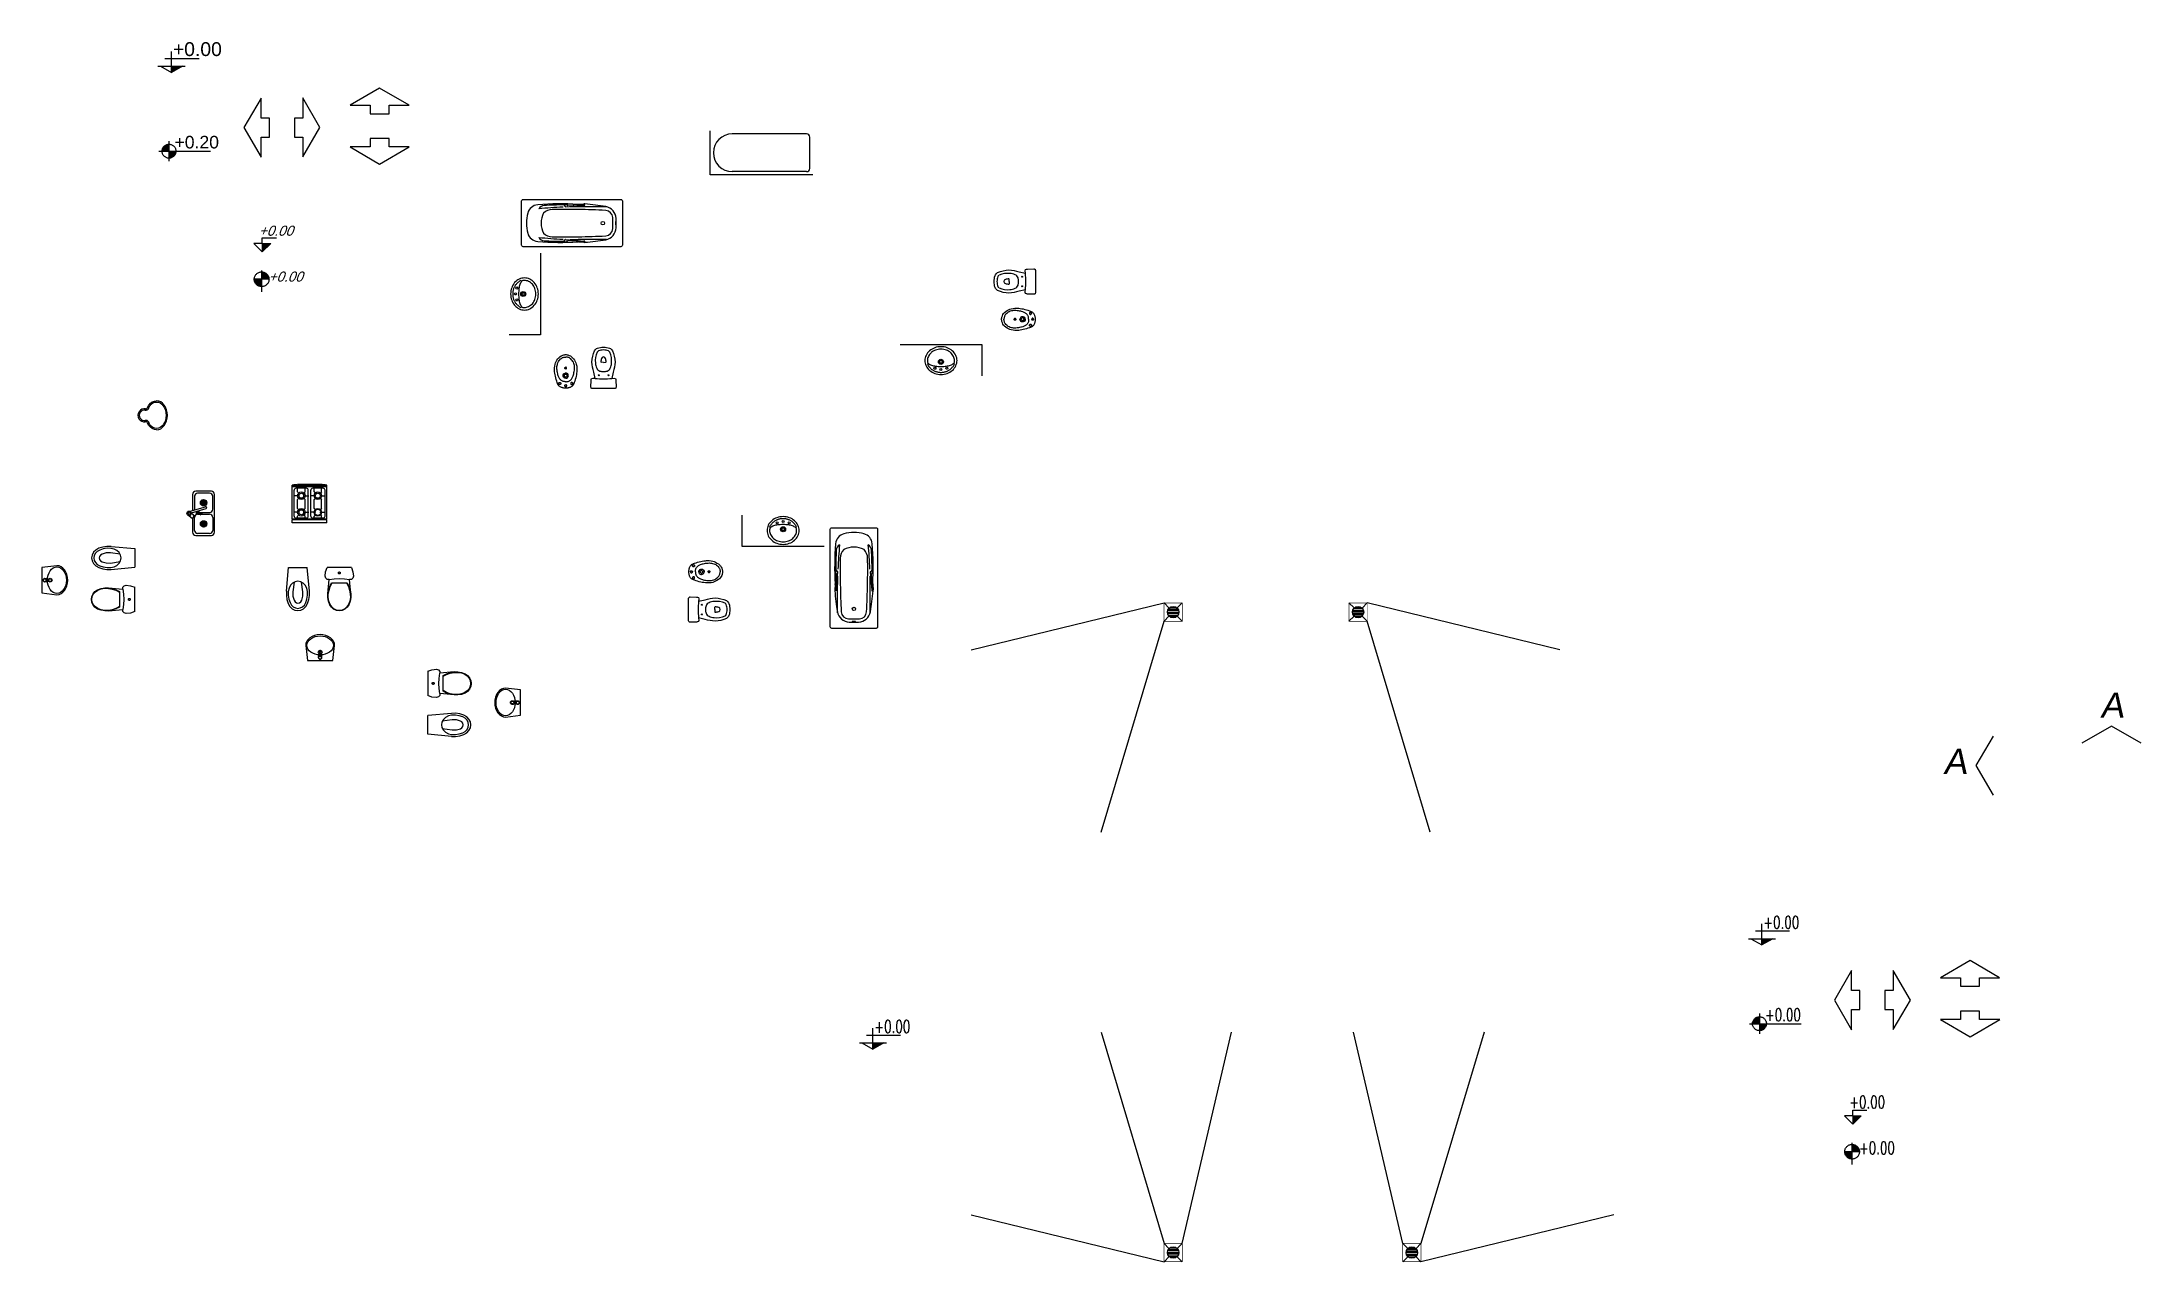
# Model space of a CAD drawing. Header units: millimetres. Extents: x 237 to 802, y 86 to 296.
# Drawn here: x 490.26 to 523.6, y 98.19 to 117.56 of the extents above; entities that cross this region are included whole.
import ezdxf

# ---------------------------------------------------------------- set-up
doc = ezdxf.new("R2010")
doc.units = ezdxf.units.MM
doc.linetypes.add('CENTER', pattern=[50.8, 31.75, -6.35, 6.35, -6.35])
for name, color, linetype in [('00-PLUVIAL', 40, 'Continuous'), ('00-PLUVIAL-DET', 41, 'Continuous'), ('02', 1, 'Continuous'), ('04', 2, 'Continuous'), ('ABAJO', 251, 'Continuous'), ('Baños', 1, 'Continuous'), ('MUROS', 6, 'Continuous'), ('texto', 1, 'Continuous'), ('TEXTOS', 7, 'Continuous'), ('TEXTOS1', 1, 'Continuous'), ('vistas', 1, 'Continuous')]:
    doc.layers.add(name, color=color, linetype=linetype)
doc.styles.add('ARIAL-2', font='arial.ttf', dxfattribs={"oblique": 9, "height": 0.35})
doc.styles.add('GRAL', font='romans.shx', dxfattribs={"width": 0.7})
doc.styles.add('ROMAND', font='sanss___.ttf')
doc.styles.add('style1', font='stylu.ttf', dxfattribs={"oblique": 20})

msp = doc.modelspace()

# ---------------------------------------------------------------- texts
at = {"layer": 'texto', "color": 7, "style": 'ARIAL-2', "oblique": 9}
for p in [(522.954, 106.8297), (520.4627, 105.9373)]:
    msp.add_text('A', height=0.4, dxfattribs=at).set_placement(p)
at = {"layer": 'texto', "style": 'GRAL', "width": 0.7}
for p in [(517.6045, 103.4817), (503.4841, 101.8279), (517.6299, 102.0147), (518.9689, 100.6286), (519.1234, 99.9001)]:
    msp.add_text('+0.00', height=0.198, dxfattribs=at).set_placement(p)
at = {"layer": 'TEXTOS', "color": 1, "ltscale": 0.7, "style": 'ROMAND'}
for s, height, p in [('+0.00', 0.22, (492.3418, 117.3361)), ('+0.20', 0.2, (492.3671, 115.8691))]:
    msp.add_text(s, height=height, dxfattribs=at).set_placement(p)
at = {"layer": 'TEXTOS1', "color": 1, "style": 'style1', "oblique": 20}
for p in [(493.7062, 114.4829), (493.8607, 113.7544)]:
    msp.add_text('+0.00', height=0.16, dxfattribs=at).set_placement(p)

# ---------------------------------------------------------------- blocks, each defined once
blk = doc.blocks.new('b-bañera')
at = {"color": 1}
for p, q in [((-0.26, -0.25), (-0.26, -0.7)), ((0.26, -0.25), (0.26, -0.7)), ((-0.299, -0.696), (-0.304, -0.612)), ((-0.295, -0.665), (-0.289, -0.595)), ((-0.295, -0.665), (-0.29, -0.671)), ((-0.289, -0.595), (-0.288, -0.596)), ((-0.26, -0.897), (-0.285, -0.608)), ((0.26, -0.897), (0.285, -0.608)), ((0.289, -0.595), (0.288, -0.596)), ((0.295, -0.665), (0.289, -0.595)), ((0.295, -0.665), (0.29, -0.671)), ((0.299, -0.696), (0.304, -0.612)), ((-0.295, -0.885), (-0.28, -0.87)), ((-0.295, -0.935), (-0.295, -0.885)), ((-0.295, -0.935), (-0.261, -0.901)), ((-0.289, -0.672), (-0.278, -0.866)), ((0.295, -0.935), (0.261, -0.901)), ((0.289, -0.672), (0.278, -0.866)), ((0.295, -0.885), (0.28, -0.87)), ((0.295, -0.935), (0.295, -0.885))]:
    blk.add_line(p, q, dxfattribs=at)
blk.add_lwpolyline([(0.352, -1.6), (-0.352, -1.6, -0.414214), (-0.375, -1.577), (-0.375, -0.023, -0.414214), (-0.352, 0), (0.352, 0, -0.414214), (0.375, -0.023), (0.375, -1.577, -0.414214)], format="xyb", close=True)
blk.add_lwpolyline([(-0.026, -0.108, 0.338364), (-0.025, -0.109, 0.038384), (-0.018, -0.11, 0.0164), (-0.01, -0.111, 0.011665), (0.002, -0.111, 0.011665), (0.013, -0.111, 0.0164), (0.021, -0.11, 0.038384), (0.029, -0.109, 0.338364), (0.029, -0.108, 0.338364), (0.029, -0.107, 0.038384), (0.021, -0.106, 0.0164), (0.013, -0.105, 0.011665), (0.002, -0.105, 0.011665), (-0.01, -0.105, 0.0164), (-0.018, -0.106, 0.038384), (-0.025, -0.107, 0.338364)], format="xyb", close=True, dxfattribs=at)
blk.add_circle((0, -0.31), 0.0275, dxfattribs=at)
for centre, radius, start, end in [((3.804, -0.935), 4.122, 170.6169, 175.2837), ((-0.067, -0.301), 0.2, 92.1239, 168.9839), ((10.217, -0.834), 10.434, 176.8722, 179.2656), ((-0.082, -0.272), 0.12, 92.5539, 176.467), ((0, -2.1), 1.95, 90, 92.5539), ((0, -2.1), 2, 90, 92.1239), ((0, -2.1), 2, 87.8761, 90), ((0, -2.1), 1.95, 87.4461, 90), ((0.067, -0.301), 0.2, 11.0161, 87.8761), ((0.082, -0.272), 0.12, 3.533, 87.4461), ((-10.217, -0.834), 10.434, 0.7344, 3.1278), ((-3.804, -0.935), 4.122, 4.7163, 9.3831), ((-0.205, -0.606), 0.1, 174.4587, 183.7832), ((-0.289, -0.598), 0.002, 12.2804, 69.2529), ((-0.384, -0.619), 0.1, 4.1251, 12.2804), ((0.384, -0.619), 0.1, 167.7196, 175.8749), ((0.289, -0.598), 0.002, 110.7471, 167.7196), ((0.205, -0.606), 0.1, 356.2168, 5.5413), ((4.372, -0.974), 4.678, 176.7381, 184.5547), ((-0.389, -0.702), 0.09, 356.4609, 3.7832), ((-0.291, -0.672), 0.002, 5, 45.7989), ((6.261, -0.896), 6.55, 180.2903, 183.0512), ((-0.284, -0.866), 0.006, 315, 3.2505), ((-0.266, -0.897), 0.006, 315, 5), ((4.742, -0.704), 5.002, 179.9558, 181.4637), ((6.335, -0.669), 6.595, 182.3806, 185.7358), ((8.359, -0.93), 8.578, 178.4608, 181.2396), ((-8.359, -0.93), 8.578, 358.7604, 1.5392), ((-6.335, -0.669), 6.595, 354.2642, 357.6194), ((-4.742, -0.704), 5.002, 358.5363, 0.0442), ((0.266, -0.897), 0.006, 175, 225), ((0.284, -0.866), 0.006, 176.7495, 225), ((-6.261, -0.896), 6.55, 356.9488, 359.7097), ((0.291, -0.672), 0.002, 134.2011, 175), ((-4.372, -0.974), 4.678, 355.4453, 3.2619), ((0.389, -0.702), 0.09, 176.2168, 183.5391), ((-0.18, -1.239), 0.1, 182.9172, 241.9463), ((-0.02, -1.116), 0.197, 179.9258, 224.322), ((0, -0.925), 0.366, 243.8791, 270), ((0, -0.925), 0.366, 270, 296.1209), ((0.02, -1.116), 0.197, 315.678, 0.0742), ((0.18, -1.239), 0.1, 298.0537, 357.0828), ((-0.112, -1.33), 0.18, 184.9418, 254.479), ((0, -0.925), 0.6, 254.479, 270), ((0, -0.925), 0.6, 270, 285.521), ((0.112, -1.33), 0.18, 285.521, 355.0582)]:
    blk.add_arc(centre, radius, start, end, dxfattribs=at)
blk = doc.blocks.new('b-lavatorio')
for p, q in [((-0.215, -0.161), (-0.219, -0.169)), ((-0.21, -0.152), (-0.215, -0.161)), ((-0.204, -0.143), (-0.21, -0.152)), ((-0.197, -0.133), (-0.204, -0.143)), ((-0.189, -0.123), (-0.197, -0.133)), ((-0.18, -0.113), (-0.189, -0.123)), ((-0.171, -0.104), (-0.18, -0.113)), ((-0.162, -0.095), (-0.171, -0.104)), ((-0.153, -0.086), (-0.162, -0.095)), ((-0.144, -0.079), (-0.153, -0.086)), ((-0.135, -0.072), (-0.144, -0.079)), ((-0.126, -0.066), (-0.135, -0.072)), ((-0.116, -0.061), (-0.126, -0.066)), ((-0.107, -0.056), (-0.116, -0.061)), ((-0.097, -0.052), (-0.107, -0.056)), ((-0.087, -0.048), (-0.097, -0.052)), ((-0.077, -0.045), (-0.087, -0.048)), ((-0.066, -0.042), (-0.077, -0.045)), ((-0.055, -0.039), (-0.066, -0.042)), ((-0.045, -0.037), (-0.055, -0.039)), ((-0.034, -0.035), (-0.045, -0.037)), ((-0.022, -0.034), (-0.034, -0.035)), ((-0.011, -0.033), (-0.022, -0.034)), ((0, -0.033), (-0.011, -0.033)), ((0.011, -0.033), (0, -0.033)), ((0.022, -0.034), (0.011, -0.033)), ((0.034, -0.035), (0.022, -0.034)), ((0.045, -0.037), (0.034, -0.035)), ((0.055, -0.039), (0.045, -0.037)), ((0.066, -0.042), (0.055, -0.039)), ((0.077, -0.045), (0.066, -0.042)), ((0.087, -0.048), (0.077, -0.045)), ((0.097, -0.052), (0.087, -0.048)), ((0.107, -0.056), (0.097, -0.052)), ((0.116, -0.061), (0.107, -0.056)), ((0.126, -0.066), (0.116, -0.061)), ((0.135, -0.072), (0.126, -0.066)), ((0.144, -0.079), (0.135, -0.072)), ((0.153, -0.086), (0.144, -0.079)), ((0.162, -0.095), (0.153, -0.086)), ((0.171, -0.104), (0.162, -0.095)), ((0.18, -0.113), (0.171, -0.104)), ((0.189, -0.123), (0.18, -0.113)), ((0.197, -0.133), (0.189, -0.123)), ((0.204, -0.143), (0.197, -0.133)), ((0.21, -0.152), (0.204, -0.143)), ((0.215, -0.161), (0.21, -0.152)), ((0.219, -0.169), (0.215, -0.161))]:
    blk.add_line(p, q)
blk.add_lwpolyline([(-0.255, -0.22, 0.112372), (-0.236, -0.303, 0.103199), (-0.18, -0.376, 0.092419), (-0.099, -0.423, 0.086015), (0, -0.44, 0.086015), (0.099, -0.423, 0.092419), (0.18, -0.376, 0.103199), (0.236, -0.303, 0.112372), (0.255, -0.22, 0.112372), (0.236, -0.137, 0.103199), (0.18, -0.064, 0.092419), (0.099, -0.017, 0.086015), (0, 0, 0.086015), (-0.099, -0.017, 0.092419), (-0.18, -0.064, 0.103199), (-0.236, -0.137, 0.112372)], format="xyb", close=True)
blk.add_lwpolyline([(-0.213, -0.195, 0.042403), (-0.215, -0.22, 0.112372)], format="xyb")
at = {"color": 1}
for centre, radius in [((-0.095, -0.097), 0.016), ((0, -0.2), 0.04), ((0, -0.2), 0.033), ((0, -0.2), 0.022), ((0, -0.077), 0.016), ((0.095, -0.097), 0.016)]:
    blk.add_circle(centre, radius, dxfattribs=at)
for centre, radius, start, end in [((-0.064, -0.22), 0.151, 180, 205.6462), ((-0.183, -0.2), 0.0303, 130.2787, 171.1641), ((-0.097, -0.302), 0.164, 109.3418, 130.2787), ((-0.033, -0.205), 0.185, 205.6462, 229.2142), ((-0.039, -0.468), 0.34, 98.2725, 109.3418), ((0, -0.733), 0.607, 90, 98.2725), ((0, -0.733), 0.607, 81.7275, 90), ((0.039, -0.468), 0.34, 70.6582, 81.7275), ((0.097, -0.302), 0.164, 49.7213, 70.6582), ((0.033, -0.205), 0.185, 310.7858, 334.3538), ((0.064, -0.22), 0.151, 334.3538, 360), ((0.183, -0.2), 0.0303, 8.8359, 49.7213), ((0.064, -0.22), 0.151, 360, 9.7122), ((-0.013, -0.182), 0.216, 229.2142, 250.3351), ((0, -0.145), 0.255, 250.3351, 270), ((0, -0.145), 0.255, 270, 289.6649), ((0.013, -0.182), 0.216, 289.6649, 310.7858)]:
    blk.add_arc(centre, radius, start, end)
blk = doc.blocks.new('b-inodoro')
at = {"color": 1}
for q in [(-0.036, -0.415), (0.036, -0.415)]:
    blk.add_line((0, -0.414), q, dxfattribs=at)
blk.add_lwpolyline([(-0.172, -0.164, -0.38877), (-0.197, -0.141, -0.019887), (-0.198, -0.126), (-0.2, -0.025), (-0.2, -0.02, -0.414214), (-0.18, 0), (0.18, 0, -0.414214), (0.2, -0.02), (0.2, -0.025), (0.198, -0.126, -0.019887), (0.197, -0.141, -0.38877), (0.172, -0.164), (0.17, -0.164, 0.009225), (0.131, -0.158), (0.155, -0.26, -0.058031), (0.185, -0.42, -0.099768), (0.141, -0.6, -0.155256), (0.095, -0.64, -0.093906), (0, -0.654, -0.093906), (-0.095, -0.64, -0.155256), (-0.141, -0.6, -0.099768), (-0.185, -0.42, -0.058031), (-0.156, -0.26), (-0.131, -0.158)], format="xyb", close=True)
for centre in [(-0.077, -0.21), (0.076, -0.21)]:
    blk.add_circle(centre, 0.0075, dxfattribs=at)
blk.add_arc((0, -1.228), 1.077, 83.0332, 96.9668)
for centre, radius, start, end in [((0.165, -0.44), 0.296, 156.8405, 172.9203), ((-0.034, -0.349), 0.0772, 108.7508, 160.6658), ((-0.01, -0.438), 0.169, 86.6758, 106.6602), ((0.01, -0.438), 0.169, 73.3398, 93.3242), ((0.034, -0.349), 0.0772, 19.3342, 71.2492), ((-0.165, -0.44), 0.296, 7.0797, 23.1595), ((0.223, -0.434), 0.353, 174.9532, 203.9732), ((-0.07, -0.565), 0.0324, 203.9732, 250.1669), ((0.007, -0.353), 0.258, 250.1669, 268.5519), ((-0.036, -0.42), 0.00506, 91.9734, 179.8282), ((0.152, -0.421), 0.193, 179.8282, 196.8593), ((0, -0.465), 0.0349, 200.5908, 269.6445), ((0, -0.465), 0.0349, 270.3555, 339.4092), ((-0.007, -0.353), 0.258, 271.4481, 289.8331), ((-0.152, -0.421), 0.193, 343.1407, 0.1718), ((0.036, -0.42), 0.00506, 0.1718, 88.0266), ((0.07, -0.565), 0.0324, 289.8331, 336.0268), ((-0.223, -0.434), 0.353, 336.0268, 5.0468)]:
    blk.add_arc(centre, radius, start, end, dxfattribs=at)
blk = doc.blocks.new('b-bidet')
for p, q in [((-0.139, -0.308), (-0.14, -0.33)), ((-0.14, -0.33), (-0.139, -0.347)), ((-0.137, -0.288), (-0.139, -0.308)), ((-0.135, -0.269), (-0.137, -0.288)), ((-0.131, -0.251), (-0.135, -0.269)), ((-0.127, -0.233), (-0.131, -0.251)), ((-0.124, -0.218), (-0.127, -0.233)), ((-0.119, -0.202), (-0.124, -0.218)), ((-0.113, -0.188), (-0.119, -0.202)), ((-0.104, -0.169), (-0.113, -0.188)), ((-0.099, -0.158), (-0.104, -0.169)), ((-0.093, -0.15), (-0.099, -0.158)), ((-0.085, -0.141), (-0.093, -0.15)), ((-0.076, -0.133), (-0.085, -0.141)), ((-0.067, -0.126), (-0.076, -0.133)), ((-0.059, -0.121), (-0.067, -0.126)), ((-0.051, -0.116), (-0.059, -0.121)), ((-0.039, -0.112), (-0.051, -0.116)), ((-0.032, -0.11), (-0.039, -0.112)), ((-0.023, -0.109), (-0.032, -0.11)), ((-0.017, -0.108), (-0.023, -0.109)), ((-0.008, -0.107), (-0.017, -0.108)), ((0, -0.107), (-0.008, -0.107)), ((0, -0.107), (0.008, -0.107)), ((0.008, -0.107), (0.017, -0.108)), ((0.017, -0.108), (0.023, -0.109)), ((0.023, -0.109), (0.032, -0.11)), ((0.032, -0.11), (0.039, -0.112)), ((0.039, -0.112), (0.051, -0.116)), ((0.051, -0.116), (0.059, -0.121)), ((0.059, -0.121), (0.067, -0.126)), ((0.067, -0.126), (0.076, -0.133)), ((0.076, -0.133), (0.085, -0.141)), ((0.085, -0.141), (0.093, -0.15)), ((0.093, -0.15), (0.099, -0.158)), ((0.099, -0.158), (0.104, -0.169)), ((0.104, -0.169), (0.113, -0.188)), ((0.113, -0.188), (0.119, -0.202)), ((0.119, -0.202), (0.124, -0.218)), ((0.124, -0.218), (0.127, -0.233)), ((0.127, -0.233), (0.131, -0.251)), ((0.131, -0.251), (0.135, -0.269)), ((0.135, -0.269), (0.137, -0.288)), ((0.137, -0.288), (0.139, -0.308)), ((0.139, -0.308), (0.14, -0.33)), ((0.14, -0.33), (0.139, -0.347)), ((-0.139, -0.347), (-0.137, -0.364)), ((-0.137, -0.364), (-0.133, -0.381)), ((-0.133, -0.381), (-0.128, -0.398)), ((-0.128, -0.398), (-0.121, -0.415)), ((-0.121, -0.415), (-0.113, -0.43)), ((-0.113, -0.43), (-0.104, -0.442)), ((-0.104, -0.442), (-0.093, -0.456)), ((-0.093, -0.456), (-0.081, -0.468)), ((-0.081, -0.468), (-0.069, -0.478)), ((-0.069, -0.478), (-0.059, -0.484)), ((-0.059, -0.484), (-0.05, -0.489)), ((-0.05, -0.489), (-0.039, -0.493)), ((-0.039, -0.493), (-0.03, -0.496)), ((-0.03, -0.496), (-0.016, -0.498)), ((-0.016, -0.498), (-0.007, -0.499)), ((-0.007, -0.499), (0, -0.499)), ((0.007, -0.499), (0, -0.499)), ((0.016, -0.498), (0.007, -0.499)), ((0.03, -0.496), (0.016, -0.498)), ((0.039, -0.493), (0.03, -0.496)), ((0.05, -0.489), (0.039, -0.493)), ((0.059, -0.484), (0.05, -0.489)), ((0.069, -0.478), (0.059, -0.484)), ((0.081, -0.468), (0.069, -0.478)), ((0.093, -0.456), (0.081, -0.468)), ((0.104, -0.442), (0.093, -0.456)), ((0.113, -0.43), (0.104, -0.442)), ((0.121, -0.415), (0.113, -0.43)), ((0.128, -0.398), (0.121, -0.415)), ((0.133, -0.381), (0.128, -0.398)), ((0.137, -0.364), (0.133, -0.381)), ((0.139, -0.347), (0.137, -0.364))]:
    blk.add_line(p, q)
at = {"color": 1}
for p, q in [((-0.111, -0.073), (-0.112, -0.078)), ((-0.112, -0.078), (-0.111, -0.083)), ((-0.109, -0.068), (-0.111, -0.073)), ((-0.111, -0.083), (-0.109, -0.088)), ((-0.105, -0.065), (-0.109, -0.068)), ((-0.109, -0.088), (-0.105, -0.092)), ((-0.101, -0.062), (-0.105, -0.065)), ((-0.105, -0.092), (-0.101, -0.094)), ((-0.101, -0.094), (-0.095, -0.095)), ((-0.095, -0.061), (-0.101, -0.062)), ((-0.09, -0.062), (-0.095, -0.061)), ((-0.095, -0.095), (-0.09, -0.094)), ((-0.085, -0.065), (-0.09, -0.062)), ((-0.09, -0.094), (-0.085, -0.092)), ((-0.082, -0.068), (-0.085, -0.065)), ((-0.085, -0.092), (-0.082, -0.088)), ((-0.079, -0.073), (-0.082, -0.068)), ((-0.082, -0.088), (-0.079, -0.083)), ((-0.079, -0.078), (-0.079, -0.073)), ((-0.079, -0.083), (-0.079, -0.078)), ((-0.041, -0.192), (-0.042, -0.205)), ((-0.042, -0.205), (-0.04, -0.218)), ((-0.036, -0.18), (-0.041, -0.192)), ((-0.04, -0.218), (-0.033, -0.23)), ((-0.027, -0.17), (-0.036, -0.18)), ((-0.033, -0.23), (-0.023, -0.239)), ((-0.015, -0.164), (-0.027, -0.17)), ((-0.023, -0.239), (-0.011, -0.244)), ((-0.021, -0.197), (-0.022, -0.204)), ((-0.022, -0.204), (-0.021, -0.211)), ((-0.018, -0.191), (-0.021, -0.197)), ((-0.021, -0.211), (-0.017, -0.217)), ((-0.013, -0.186), (-0.018, -0.191)), ((-0.017, -0.217), (-0.012, -0.222)), ((-0.013, -0.034), (-0.016, -0.039)), ((-0.016, -0.039), (-0.016, -0.044)), ((-0.016, -0.044), (-0.016, -0.049)), ((-0.016, -0.049), (-0.013, -0.053)), ((0, -0.161), (-0.015, -0.164)), ((-0.012, -0.315), (-0.014, -0.319)), ((-0.014, -0.319), (-0.014, -0.323)), ((-0.014, -0.323), (-0.014, -0.328)), ((-0.014, -0.328), (-0.012, -0.332)), ((-0.01, -0.03), (-0.013, -0.034)), ((-0.013, -0.053), (-0.01, -0.057)), ((-0.007, -0.183), (-0.013, -0.186)), ((-0.012, -0.222), (-0.006, -0.225)), ((-0.008, -0.312), (-0.012, -0.315)), ((-0.012, -0.332), (-0.009, -0.335)), ((-0.011, -0.244), (0, -0.246)), ((-0.005, -0.028), (-0.01, -0.03)), ((-0.01, -0.057), (-0.005, -0.059)), ((-0.004, -0.31), (-0.008, -0.312)), ((0, -0.181), (-0.007, -0.183)), ((-0.006, -0.225), (0, -0.225)), ((0, -0.027), (-0.005, -0.028)), ((-0.005, -0.059), (0, -0.06)), ((0, -0.309), (-0.004, -0.31)), ((0, -0.027), (0.005, -0.028)), ((0.005, -0.059), (0, -0.06)), ((0, -0.161), (0.015, -0.164)), ((0, -0.181), (0.007, -0.183)), ((0.006, -0.225), (0, -0.225)), ((0.011, -0.244), (0, -0.246)), ((0, -0.309), (0.004, -0.31)), ((0.004, -0.31), (0.008, -0.312)), ((0.005, -0.028), (0.01, -0.03)), ((0.01, -0.057), (0.005, -0.059)), ((0.012, -0.222), (0.006, -0.225)), ((0.007, -0.183), (0.013, -0.186)), ((0.008, -0.312), (0.012, -0.315)), ((0.012, -0.332), (0.009, -0.335)), ((0.01, -0.03), (0.013, -0.034)), ((0.013, -0.053), (0.01, -0.057)), ((0.023, -0.239), (0.011, -0.244)), ((0.017, -0.217), (0.012, -0.222)), ((0.012, -0.315), (0.014, -0.319)), ((0.014, -0.328), (0.012, -0.332)), ((0.013, -0.034), (0.016, -0.039)), ((0.016, -0.049), (0.013, -0.053)), ((0.013, -0.186), (0.018, -0.191)), ((0.014, -0.319), (0.014, -0.323)), ((0.014, -0.323), (0.014, -0.328)), ((0.015, -0.164), (0.027, -0.17)), ((0.016, -0.039), (0.016, -0.044)), ((0.016, -0.044), (0.016, -0.049)), ((0.021, -0.211), (0.017, -0.217)), ((0.018, -0.191), (0.021, -0.197)), ((0.021, -0.197), (0.022, -0.204)), ((0.022, -0.204), (0.021, -0.211)), ((0.033, -0.23), (0.023, -0.239)), ((0.027, -0.17), (0.036, -0.18)), ((0.04, -0.218), (0.033, -0.23)), ((0.036, -0.18), (0.041, -0.192)), ((0.042, -0.205), (0.04, -0.218)), ((0.041, -0.192), (0.042, -0.205)), ((0.079, -0.073), (0.082, -0.068)), ((0.079, -0.078), (0.079, -0.073)), ((0.079, -0.083), (0.079, -0.078)), ((0.082, -0.088), (0.079, -0.083)), ((0.082, -0.068), (0.085, -0.065)), ((0.085, -0.092), (0.082, -0.088)), ((0.085, -0.065), (0.09, -0.062)), ((0.09, -0.094), (0.085, -0.092)), ((0.09, -0.062), (0.095, -0.061)), ((0.095, -0.095), (0.09, -0.094)), ((0.095, -0.061), (0.1, -0.062)), ((0.1, -0.094), (0.095, -0.095)), ((0.1, -0.062), (0.105, -0.065)), ((0.105, -0.092), (0.1, -0.094)), ((0.105, -0.065), (0.109, -0.068)), ((0.109, -0.088), (0.105, -0.092)), ((0.109, -0.068), (0.111, -0.073)), ((0.111, -0.083), (0.109, -0.088)), ((0.111, -0.073), (0.112, -0.078)), ((0.112, -0.078), (0.111, -0.083)), ((-0.009, -0.335), (-0.005, -0.337)), ((-0.005, -0.337), (0, -0.338)), ((0.005, -0.337), (0, -0.338)), ((0.009, -0.335), (0.005, -0.337))]:
    blk.add_line(p, q, dxfattribs=at)
blk.add_lwpolyline([(0, -0.004), (0.005, -0.004), (0.014, -0.004), (0.022, -0.005), (0.031, -0.006), (0.041, -0.008), (0.05, -0.01), (0.059, -0.013), (0.068, -0.016), (0.078, -0.02), (0.088, -0.025), (0.096, -0.031), (0.105, -0.038), (0.113, -0.046), (0.118, -0.054), (0.123, -0.065), (0.129, -0.078), (0.135, -0.093), (0.143, -0.118), (0.15, -0.142), (0.158, -0.167), (0.164, -0.193), (0.169, -0.216), (0.173, -0.241), (0.176, -0.265), (0.177, -0.284), (0.177, -0.298), (0.177, -0.311), (0.177, -0.327), (0.174, -0.355), (0.168, -0.384), (0.161, -0.405), (0.152, -0.426), (0.139, -0.45), (0.124, -0.472), (0.11, -0.488), (0.093, -0.504), (0.075, -0.516), (0.057, -0.525), (0.044, -0.53), (0.032, -0.533), (0.021, -0.535), (0.008, -0.537), (0, -0.537), (-0.008, -0.537), (-0.021, -0.535), (-0.032, -0.533), (-0.044, -0.53), (-0.057, -0.525), (-0.075, -0.516), (-0.093, -0.504), (-0.11, -0.488), (-0.124, -0.472), (-0.139, -0.45), (-0.152, -0.426), (-0.161, -0.405), (-0.168, -0.384), (-0.174, -0.355), (-0.177, -0.327), (-0.177, -0.311), (-0.177, -0.298), (-0.177, -0.284), (-0.176, -0.265), (-0.173, -0.241), (-0.169, -0.216), (-0.164, -0.193), (-0.158, -0.167), (-0.15, -0.142), (-0.143, -0.118), (-0.135, -0.093), (-0.129, -0.078), (-0.123, -0.065), (-0.118, -0.054), (-0.113, -0.046), (-0.105, -0.038), (-0.096, -0.031), (-0.088, -0.025), (-0.078, -0.02), (-0.068, -0.016), (-0.059, -0.013), (-0.05, -0.01), (-0.041, -0.008), (-0.031, -0.006), (-0.022, -0.005), (-0.014, -0.004), (-0.005, -0.004)], close=True)

# ---------------------------------------------------------------- hatches: boundary and pattern name
at = {"layer": '02'}
h = msp.add_hatch(dxfattribs=at)
h.set_pattern_fill('ANSI31', color=1, scale=0.00448, style=0)
h.set_pattern_definition([(45, (400.527527, 8.644074), (-0.0100578869, 0.0100578869), [])])
h.paths.add_polyline_path([(493.8968, 114.3624), (493.7624, 114.3624), (493.7624, 114.228)])
h = msp.add_hatch(dxfattribs=at)
h.set_pattern_fill('ANSI31', color=1, scale=0.0896, style=0)
h.set_pattern_definition([(45, (400.52753, 8.64407), (-0.20115774, 0.20115774), [])])
h.paths.add_polyline_path([(493.8968, 114.3624), (493.7624, 114.3624), (493.7624, 114.228)])
h = msp.add_hatch(dxfattribs=at)
h.set_pattern_fill('ANSI31', color=1, scale=0.00448, style=0)
h.set_pattern_definition([(45, (425.790255, -5.210286), (-0.0100578869, 0.0100578869), [])])
h.paths.add_polyline_path([(519.1596, 100.508), (519.0252, 100.508), (519.0252, 100.3736)])
h = msp.add_hatch(dxfattribs=at)
h.set_pattern_fill('ANSI31', color=1, scale=0.0896, style=0)
h.set_pattern_definition([(45, (425.79025, -5.2103), (-0.20115774, 0.20115774), [])])
h.paths.add_polyline_path([(519.1596, 100.508), (519.0252, 100.508), (519.0252, 100.3736)])
at = {"layer": '04'}
h = msp.add_hatch(dxfattribs=at)
h.set_pattern_fill('ANSI36', color=1, scale=0.0004, style=0)
h.set_pattern_definition([(45, (-191.1706139, -349.7537356), (0.000673519209, 0.0024695704333), [0.003175, -0.000635, 0, -0.000635])])
h.paths.add_polyline_path([(492.4939, 117.1755), (492.3192, 117.1755), (492.3192, 117.0772)])
at = {"layer": '04', "linetype": 'CENTER'}
h = msp.add_hatch(dxfattribs=at)
h.set_pattern_fill('ANSI36', color=1, scale=0.000448, style=0)
h.set_pattern_definition([(45, (-191.419417, -350.0548646), (0.0007543415142, 0.0027659188853), [0.003556, -0.0007112, 0, -0.0007112])])
h.paths.add_polyline_path([(492.1693, 115.8254), (492.2797, 115.8254), (492.2797, 115.9357, 0.4142136)])
h.paths.add_polyline_path([(492.39, 115.8254), (492.2797, 115.8254), (492.2797, 115.715, 0.4142136)])
h = msp.add_hatch(dxfattribs=at)
h.set_pattern_fill('ANSI36', color=1, scale=0.000448, style=0)
h.set_pattern_definition([(45, (451.3085609, 56.2527222), (0.000754341514, 0.002765918885), [0.003556, -0.0007112, 0, -0.0007112])])
h.paths.add_polyline_path([(493.7476, 113.909), (493.7476, 113.7922), (493.8684, 113.7922, 0.4240239)])
h.paths.add_polyline_path([(493.7476, 113.7922), (493.6346, 113.7922, 0.4044708), (493.7476, 113.6753)])
at = {"layer": '04'}
h = msp.add_hatch(dxfattribs=at)
h.set_pattern_fill('ANSI36', color=1, scale=0.0004, style=0)
h.set_pattern_definition([(45, (-165.9078859, -363.6080958), (0.000673519209, 0.0024695704333), [0.003175, -0.000635, 0, -0.000635])])
h.paths.add_polyline_path([(517.7566, 103.3212), (517.5819, 103.3212), (517.5819, 103.2229)])
at = {"layer": '04', "linetype": 'CENTER'}
h = msp.add_hatch(dxfattribs=at)
h.set_pattern_fill('ANSI36', color=1, scale=0.000448, style=0)
h.set_pattern_definition([(45, (-166.156689, -363.9092248), (0.0007543415142, 0.0027659188853), [0.003556, -0.0007112, 0, -0.0007112])])
h.paths.add_polyline_path([(517.4321, 101.971), (517.5424, 101.971), (517.5424, 102.0814, 0.4142136)])
h.paths.add_polyline_path([(517.6528, 101.971), (517.5424, 101.971), (517.5424, 101.8607, 0.4142136)])
at = {"layer": '04'}
h = msp.add_hatch(dxfattribs=at)
h.set_pattern_fill('ANSI36', color=1, scale=0.0004, style=0)
h.set_pattern_definition([(45, (-180.028304, -365.2619032), (0.000673519209, 0.0024695704333), [0.003175, -0.000635, 0, -0.000635])])
h.paths.add_polyline_path([(503.6362, 101.6674), (503.4615, 101.6674), (503.4615, 101.5691)])
at = {"layer": '04', "linetype": 'CENTER'}
h = msp.add_hatch(dxfattribs=at)
h.set_pattern_fill('ANSI36', color=1, scale=0.000448, style=0)
h.set_pattern_definition([(45, (476.571289, 42.398362), (0.000754341514, 0.002765918885), [0.003556, -0.0007112, 0, -0.0007112])])
h.paths.add_polyline_path([(519.0103, 100.0547), (519.0103, 99.9378), (519.1311, 99.9378, 0.4240239)])
h.paths.add_polyline_path([(519.0103, 99.9378), (518.8973, 99.9378, 0.4044708), (519.0103, 99.821)])

# ---------------------------------------------------------------- linework, layer by layer
at = {"color": 1, "linetype": 'Continuous'}
for p, q in [((500.8768, 115.4508), (500.8768, 116.1508)), ((502.4081, 116.1008), (501.2268, 116.1008)), ((502.4581, 115.5508), (502.4581, 116.0508)), ((502.5081, 115.4508), (500.8768, 115.4508)), ((502.4081, 115.5008), (501.2268, 115.5008)), ((491.9345, 111.7457), (491.9393, 111.7582)), ((491.9393, 111.7582), (491.9599, 111.7932)), ((491.9525, 111.7368), (491.9574, 111.7495)), ((491.9574, 111.7495), (491.9762, 111.7814)), ((491.9599, 111.7932), (491.9854, 111.8224)), ((491.9762, 111.7814), (491.9991, 111.8077)), ((491.9854, 111.8224), (492.0152, 111.8446)), ((491.9991, 111.8077), (492.0252, 111.8272)), ((492.0152, 111.8446), (492.0483, 111.8587)), ((492.0252, 111.8272), (492.0535, 111.8392)), ((492.0483, 111.8587), (492.0787, 111.8624)), ((492.0535, 111.8392), (492.083, 111.8427)), ((492.1167, 111.858), (492.0787, 111.8624)), ((492.083, 111.8427), (492.1125, 111.8392)), ((492.1125, 111.8392), (492.1408, 111.8272)), ((492.1491, 111.8449), (492.1167, 111.858)), ((492.1408, 111.8272), (492.167, 111.8077)), ((492.179, 111.8236), (492.1491, 111.8449)), ((492.167, 111.8077), (492.1899, 111.7814)), ((492.2051, 111.795), (492.179, 111.8236)), ((492.1899, 111.7814), (492.2087, 111.7495)), ((492.2266, 111.7601), (492.2051, 111.795)), ((492.2087, 111.7495), (492.2226, 111.713)), ((492.2226, 111.713), (492.2312, 111.6734)), ((492.2426, 111.7203), (492.2266, 111.7601)), ((492.2524, 111.6771), (492.2426, 111.7203)), ((491.9388, 111.5077), (491.9345, 111.5188)), ((491.9599, 111.4713), (491.9393, 111.5063)), ((491.9574, 111.515), (491.9525, 111.5277)), ((491.9525, 111.5277), (491.9574, 111.515)), ((491.9762, 111.4831), (491.9574, 111.515)), ((491.9854, 111.4421), (491.9599, 111.4713)), ((491.9991, 111.4568), (491.9762, 111.4831)), ((492.0152, 111.4198), (491.9854, 111.4421)), ((492.0252, 111.4373), (491.9991, 111.4568)), ((492.0482, 111.4059), (492.0152, 111.4198)), ((492.0535, 111.4253), (492.0252, 111.4373)), ((492.0793, 111.4016), (492.0482, 111.4059)), ((492.083, 111.4213), (492.0535, 111.4253)), ((492.0793, 111.4016), (492.1167, 111.4065)), ((492.1125, 111.4253), (492.083, 111.4213)), ((492.1408, 111.4373), (492.1125, 111.4253)), ((492.1167, 111.4065), (492.1491, 111.4196)), ((492.167, 111.4568), (492.1408, 111.4373)), ((492.1491, 111.4196), (492.179, 111.4409)), ((492.1899, 111.4831), (492.167, 111.4568)), ((492.179, 111.4409), (492.2051, 111.4695)), ((492.2087, 111.515), (492.1899, 111.4831)), ((492.2051, 111.4695), (492.2266, 111.5044)), ((492.2226, 111.5515), (492.2087, 111.515)), ((492.2312, 111.5911), (492.2226, 111.5515)), ((492.2266, 111.5044), (492.2426, 111.5442)), ((492.2312, 111.6734), (492.2341, 111.6322)), ((492.2341, 111.6322), (492.2312, 111.5911)), ((492.2426, 111.5442), (492.2524, 111.5873)), ((492.2557, 111.6322), (492.2524, 111.6771)), ((492.2524, 111.5873), (492.2557, 111.6322)), ((492.8114, 110.0752), (492.7042, 110.0752)), ((492.7864, 110.0466), (492.7292, 110.1037)), ((492.7578, 110.0752), (492.7578, 110.118)), ((491.059, 109.4136), (491.0513, 109.367)), ((491.0513, 109.367), (491.059, 109.3203)), ((491.0815, 109.4567), (491.059, 109.4136)), ((491.117, 109.4929), (491.0815, 109.4567)), ((491.0937, 109.4052), (491.0874, 109.367)), ((491.0874, 109.367), (491.0937, 109.3287)), ((491.1121, 109.4406), (491.0937, 109.4052)), ((491.1412, 109.4703), (491.1121, 109.4406)), ((491.1628, 109.5195), (491.117, 109.4929)), ((491.1788, 109.4921), (491.1412, 109.4703)), ((491.2264, 109.5401), (491.1628, 109.5195)), ((491.1773, 109.3916), (491.1718, 109.367)), ((491.1718, 109.367), (491.1773, 109.3424)), ((491.1928, 109.4128), (491.1773, 109.3916)), ((491.236, 109.5107), (491.1788, 109.4921)), ((491.2164, 109.4279), (491.1928, 109.4128)), ((491.2808, 109.4459), (491.2164, 109.4279)), ((491.2934, 109.5503), (491.2264, 109.5401)), ((491.2963, 109.5198), (491.236, 109.5107)), ((491.3486, 109.4479), (491.2808, 109.4459)), ((491.3614, 109.5496), (491.2934, 109.5503)), ((491.3576, 109.5192), (491.2963, 109.5198)), ((491.5051, 109.4255), (491.3486, 109.4479)), ((491.4085, 109.508), (491.3576, 109.5192)), ((491.3614, 109.5496), (491.7365, 109.5155)), ((491.4535, 109.4848), (491.4085, 109.508)), ((491.4887, 109.4516), (491.4535, 109.4848)), ((491.5111, 109.4112), (491.4887, 109.4516)), ((491.5188, 109.367), (491.5111, 109.4112)), ((491.5111, 109.3228), (491.5188, 109.367)), ((491.7365, 109.5155), (491.7365, 109.2185)), ((490.4996, 109.2434), (490.2624, 109.2144)), ((490.2624, 109.2144), (490.2624, 108.8131)), ((490.2627, 109.2144), (490.2627, 109.2143)), ((490.2842, 109.0262), (490.2823, 109.0223)), ((490.285, 109.0262), (490.2831, 109.0223)), ((490.2831, 109.0223), (490.2848, 109.0259)), ((490.2867, 109.0298), (490.2842, 109.0262)), ((490.2848, 109.0259), (490.285, 109.0262)), ((490.2875, 109.0297), (490.285, 109.0262)), ((490.285, 109.0262), (490.2873, 109.0293)), ((490.2897, 109.0329), (490.2867, 109.0298)), ((490.2873, 109.0293), (490.2875, 109.0297)), ((490.2907, 109.0327), (490.2875, 109.0297)), ((490.2875, 109.0297), (490.2903, 109.0323)), ((490.2933, 109.0354), (490.2897, 109.0329)), ((490.2903, 109.0323), (490.2907, 109.0327)), ((490.2943, 109.035), (490.2907, 109.0327)), ((490.2907, 109.0327), (490.2937, 109.0347)), ((490.2973, 109.0372), (490.2933, 109.0354)), ((490.2937, 109.0347), (490.2943, 109.035)), ((490.2983, 109.0367), (490.2943, 109.035)), ((490.2943, 109.035), (490.2976, 109.0364)), ((490.3015, 109.0384), (490.2973, 109.0372)), ((490.2976, 109.0364), (490.2983, 109.0367)), ((490.3025, 109.0376), (490.2983, 109.0367)), ((490.2983, 109.0367), (490.3016, 109.0374)), ((490.3058, 109.0387), (490.3015, 109.0384)), ((490.3016, 109.0374), (490.3025, 109.0376)), ((490.3068, 109.0376), (490.3025, 109.0376)), ((490.3025, 109.0376), (490.3038, 109.0376)), ((490.3045, 109.0377), (490.3038, 109.0376)), ((490.3038, 109.0376), (490.3045, 109.0377)), ((490.3038, 109.0376), (490.3063, 109.0376)), ((490.3063, 109.0376), (490.3045, 109.0377)), ((490.3045, 109.0377), (490.3058, 109.0377)), ((490.3102, 109.0384), (490.3058, 109.0387)), ((490.3058, 109.0377), (490.3063, 109.0376)), ((490.3063, 109.0376), (490.3068, 109.0376)), ((490.3075, 109.0376), (490.3068, 109.0376)), ((490.3068, 109.0376), (490.3471, 109.0347)), ((490.3471, 109.0347), (490.3068, 109.0376)), ((490.3068, 109.0376), (490.3075, 109.0376)), ((490.3478, 109.0347), (490.3075, 109.0376)), ((490.3075, 109.0376), (490.3088, 109.0375)), ((490.3088, 109.0375), (490.31, 109.0375)), ((490.31, 109.0375), (490.3143, 109.0372)), ((490.3144, 109.0372), (490.3102, 109.0384)), ((490.3143, 109.0372), (490.3146, 109.0371)), ((490.3146, 109.0371), (490.3144, 109.0372)), ((490.3307, 109.0001), (490.3307, 109.0273)), ((490.3307, 109.0273), (490.3456, 109.0273)), ((490.3307, 109.0273), (490.3307, 109.0001)), ((490.3314, 109.0273), (490.3307, 109.0273)), ((490.3314, 109.0001), (490.3314, 109.0273)), ((490.3456, 109.0273), (490.3314, 109.0273)), ((490.3314, 109.0273), (490.3314, 109.0001)), ((490.3456, 109.0273), (490.3479, 109.0271)), ((490.3479, 109.0271), (490.3456, 109.0273)), ((490.3471, 109.0347), (490.3507, 109.0342)), ((490.3507, 109.0342), (490.3471, 109.0347)), ((490.3514, 109.0342), (490.3478, 109.0347)), ((490.3479, 109.0271), (490.3502, 109.0265)), ((490.3502, 109.0265), (490.3479, 109.0271)), ((490.3485, 109.0137), (490.3514, 109.0549)), ((490.3502, 109.0265), (490.3523, 109.0255)), ((490.3523, 109.0255), (490.3502, 109.0265)), ((490.3507, 109.0342), (490.3541, 109.0329)), ((490.3541, 109.0329), (490.3507, 109.0342)), ((490.3514, 109.0549), (490.36, 109.0945)), ((490.3548, 109.0329), (490.3514, 109.0342)), ((490.3523, 109.0255), (490.3542, 109.0242)), ((490.3542, 109.0242), (490.3523, 109.0255)), ((490.3541, 109.0329), (490.3573, 109.0311)), ((490.3573, 109.0311), (490.3541, 109.0329)), ((490.358, 109.0311), (490.3548, 109.0329)), ((490.3573, 109.0311), (490.3601, 109.0288)), ((490.3601, 109.0288), (490.3573, 109.0311)), ((490.4102, 109.0248), (490.3574, 109.0315)), ((490.3574, 109.0315), (490.358, 109.0311)), ((490.3608, 109.0288), (490.358, 109.0311)), ((490.358, 109.0311), (490.3608, 109.0288)), ((490.36, 109.0945), (490.374, 109.131)), ((490.3601, 109.0288), (490.3625, 109.0259)), ((490.3625, 109.0259), (490.3601, 109.0288)), ((490.3632, 109.0259), (490.3608, 109.0288)), ((490.3608, 109.0288), (490.3632, 109.0259)), ((490.3625, 109.0259), (490.3644, 109.0227)), ((490.3644, 109.0227), (490.3625, 109.0259)), ((490.3651, 109.0227), (490.3632, 109.0259)), ((490.3632, 109.0259), (490.3651, 109.0227)), ((490.374, 109.131), (490.3928, 109.1629)), ((490.3928, 109.1629), (490.4157, 109.1892)), ((490.4122, 109.0244), (490.4102, 109.0248)), ((490.4141, 109.0236), (490.4122, 109.0244)), ((490.4157, 109.1892), (490.4418, 109.2087)), ((490.4418, 109.2087), (490.4701, 109.2207)), ((490.4701, 109.2207), (490.4996, 109.2242)), ((490.5333, 109.2395), (490.4996, 109.2434)), ((490.4996, 109.2242), (490.5291, 109.2207)), ((490.5291, 109.2207), (490.5574, 109.2087)), ((490.5657, 109.2264), (490.5333, 109.2395)), ((490.5574, 109.2087), (490.5836, 109.1892)), ((490.5956, 109.2051), (490.5657, 109.2264)), ((490.5836, 109.1892), (490.6065, 109.1629)), ((490.6217, 109.1765), (490.5956, 109.2051)), ((490.6065, 109.1629), (490.6253, 109.131)), ((490.6432, 109.1416), (490.6217, 109.1765)), ((490.6253, 109.131), (490.6392, 109.0945)), ((490.6392, 109.0945), (490.6478, 109.0549)), ((490.6592, 109.1018), (490.6432, 109.1416)), ((490.6478, 109.0549), (490.6507, 109.0137)), ((490.669, 109.0587), (490.6592, 109.1018)), ((490.6723, 109.0137), (490.669, 109.0587)), ((491.059, 109.3203), (491.0815, 109.2772)), ((491.0815, 109.2772), (491.117, 109.241)), ((491.0937, 109.3287), (491.1121, 109.2933)), ((491.1121, 109.2933), (491.1412, 109.2636)), ((491.117, 109.241), (491.1628, 109.2145)), ((491.1412, 109.2636), (491.1788, 109.2418)), ((491.1628, 109.2145), (491.2264, 109.1938)), ((491.1773, 109.3424), (491.1928, 109.3211)), ((491.1788, 109.2418), (491.236, 109.2233)), ((491.1928, 109.3211), (491.2164, 109.306)), ((491.2164, 109.306), (491.2808, 109.288)), ((491.2264, 109.1938), (491.2934, 109.1837)), ((491.236, 109.2233), (491.2963, 109.2141)), ((491.2808, 109.288), (491.3486, 109.286)), ((491.2934, 109.1837), (491.3614, 109.1844)), ((491.2963, 109.2141), (491.3576, 109.2148)), ((491.3486, 109.286), (491.5051, 109.3084)), ((491.3576, 109.2148), (491.4085, 109.2259)), ((491.3614, 109.1844), (491.7365, 109.2185)), ((491.4085, 109.2259), (491.4535, 109.2491)), ((491.4535, 109.2491), (491.4887, 109.2824)), ((491.4887, 109.2824), (491.5111, 109.3228)), ((494.1448, 108.8399), (494.1789, 109.215)), ((494.1789, 109.215), (494.4759, 109.215)), ((494.51, 108.8399), (494.4759, 109.215)), ((495.1785, 109.215), (494.7921, 109.215)), ((494.9698, 109.1284), (494.97, 109.1312)), ((494.97, 109.1256), (494.9698, 109.1284)), ((494.97, 109.1312), (494.9707, 109.1339)), ((494.9707, 109.1229), (494.97, 109.1256)), ((494.9707, 109.1339), (494.9718, 109.1364)), ((494.9718, 109.1203), (494.9707, 109.1229)), ((494.9718, 109.1364), (494.9734, 109.1387)), ((494.9734, 109.118), (494.9718, 109.1203)), ((494.9734, 109.1387), (494.9753, 109.1407)), ((494.9753, 109.116), (494.9734, 109.118)), ((494.9753, 109.1407), (494.9775, 109.1423)), ((494.9775, 109.1144), (494.9753, 109.116)), ((494.9775, 109.1423), (494.98, 109.1435)), ((494.98, 109.1133), (494.9775, 109.1144)), ((494.98, 109.1435), (494.9826, 109.1442)), ((494.9826, 109.1125), (494.98, 109.1133)), ((494.9826, 109.1442), (494.9853, 109.1444)), ((494.9853, 109.1123), (494.9826, 109.1125)), ((494.9853, 109.1444), (494.988, 109.1442)), ((494.988, 109.1125), (494.9853, 109.1123)), ((494.988, 109.1442), (494.9906, 109.1435)), ((494.9906, 109.1133), (494.988, 109.1125)), ((494.9906, 109.1435), (494.9931, 109.1423)), ((494.9931, 109.1144), (494.9906, 109.1133)), ((494.9931, 109.1423), (494.9953, 109.1407)), ((494.9953, 109.116), (494.9931, 109.1144)), ((494.9953, 109.1407), (494.9972, 109.1387)), ((494.9972, 109.118), (494.9953, 109.116)), ((494.9972, 109.1387), (494.9987, 109.1364)), ((494.9987, 109.1203), (494.9972, 109.118)), ((494.9987, 109.1364), (494.9999, 109.1339)), ((494.9999, 109.1229), (494.9987, 109.1203)), ((494.9999, 109.1339), (495.0006, 109.1312)), ((495.0006, 109.1256), (494.9999, 109.1229)), ((495.0006, 109.1312), (495.0008, 109.1284)), ((495.0008, 109.1284), (495.0006, 109.1256)), ((490.2624, 108.8131), (490.4996, 108.7836)), ((490.2627, 108.8132), (490.2627, 108.8131)), ((490.2812, 109.0181), (490.2808, 109.0137)), ((490.2808, 109.0137), (490.2812, 109.0094)), ((490.2823, 109.0223), (490.2812, 109.0181)), ((490.2812, 109.0094), (490.2823, 109.0052)), ((490.2819, 109.0181), (490.2815, 109.0137)), ((490.2815, 109.0137), (490.2819, 109.018)), ((490.2815, 109.0137), (490.2819, 109.0094)), ((490.2819, 109.0095), (490.2815, 109.0137)), ((490.2831, 109.0223), (490.2819, 109.0181)), ((490.2819, 109.0181), (490.283, 109.022)), ((490.2819, 109.018), (490.2819, 109.0181)), ((490.2819, 109.0094), (490.2819, 109.0095)), ((490.2819, 109.0094), (490.2831, 109.0052)), ((490.283, 109.0054), (490.2819, 109.0094)), ((490.2823, 109.0052), (490.2842, 109.0012)), ((490.283, 109.022), (490.2831, 109.0223)), ((490.2831, 109.0052), (490.283, 109.0054)), ((490.2831, 109.0052), (490.285, 109.0013)), ((490.2848, 109.0016), (490.2831, 109.0052)), ((490.2842, 109.0012), (490.2867, 108.9977)), ((490.285, 109.0013), (490.2848, 109.0016)), ((490.285, 109.0013), (490.2875, 108.9978)), ((490.2873, 108.9982), (490.285, 109.0013)), ((490.2867, 108.9977), (490.2897, 108.9946)), ((490.2875, 108.9978), (490.2873, 108.9982)), ((490.2875, 108.9978), (490.2907, 108.9948)), ((490.2903, 108.9952), (490.2875, 108.9978)), ((490.2897, 108.9946), (490.2933, 108.9921)), ((490.2907, 108.9948), (490.2903, 108.9952)), ((490.2907, 108.9948), (490.2943, 108.9925)), ((490.2937, 108.9928), (490.2907, 108.9948)), ((490.2933, 108.9921), (490.2973, 108.9903)), ((490.2943, 108.9925), (490.2937, 108.9928)), ((490.2943, 108.9925), (490.2983, 108.9908)), ((490.2976, 108.9911), (490.2943, 108.9925)), ((490.2973, 108.9903), (490.3015, 108.9891)), ((490.2983, 108.9908), (490.2976, 108.9911)), ((490.2983, 108.9908), (490.3025, 108.9899)), ((490.3016, 108.9901), (490.2983, 108.9908)), ((490.3015, 108.9891), (490.3058, 108.9887)), ((490.3025, 108.9899), (490.3016, 108.9901)), ((490.3025, 108.9899), (490.3068, 108.9898)), ((490.3038, 108.9899), (490.3025, 108.9899)), ((490.3038, 108.9899), (490.3045, 108.9898)), ((490.3063, 108.9899), (490.3038, 108.9899)), ((490.3045, 108.9898), (490.3038, 108.9899)), ((490.3045, 108.9898), (490.3063, 108.9899)), ((490.3058, 108.9898), (490.3045, 108.9898)), ((490.3063, 108.9899), (490.3058, 108.9898)), ((490.3058, 108.9887), (490.3102, 108.9891)), ((490.3068, 108.9898), (490.3063, 108.9899)), ((490.3471, 108.9927), (490.3068, 108.9898)), ((490.3068, 108.9898), (490.3471, 108.9927)), ((490.3068, 108.9898), (490.3075, 108.9898)), ((490.3075, 108.9898), (490.3068, 108.9898)), ((490.3075, 108.9898), (490.3478, 108.9927)), ((490.3088, 108.9899), (490.3075, 108.9898)), ((490.31, 108.99), (490.3088, 108.9899)), ((490.3143, 108.9903), (490.31, 108.99)), ((490.3102, 108.9891), (490.3144, 108.9903)), ((490.3146, 108.9904), (490.3143, 108.9903)), ((490.3144, 108.9903), (490.3146, 108.9904)), ((490.3456, 109.0001), (490.3307, 109.0001)), ((490.3307, 109.0001), (490.3314, 109.0001)), ((490.3314, 109.0001), (490.3456, 109.0001)), ((490.3479, 109.0004), (490.3456, 109.0001)), ((490.3456, 109.0001), (490.3479, 109.0004)), ((490.3507, 108.9933), (490.3471, 108.9927)), ((490.3471, 108.9927), (490.3507, 108.9933)), ((490.3478, 108.9927), (490.3514, 108.9933)), ((490.3502, 109.001), (490.3479, 109.0004)), ((490.3479, 109.0004), (490.3502, 109.001)), ((490.3514, 108.9726), (490.3485, 109.0137)), ((490.3523, 109.002), (490.3502, 109.001)), ((490.3502, 109.001), (490.3523, 109.002)), ((490.3541, 108.9946), (490.3507, 108.9933)), ((490.3507, 108.9933), (490.3541, 108.9946)), ((490.3514, 108.9933), (490.3548, 108.9946)), ((490.36, 108.933), (490.3514, 108.9726)), ((490.3542, 109.0033), (490.3523, 109.002)), ((490.3523, 109.002), (490.3542, 109.0033)), ((490.3573, 108.9964), (490.3541, 108.9946)), ((490.3541, 108.9946), (490.3573, 108.9964)), ((490.3542, 109.0242), (490.3559, 109.0225)), ((490.3559, 109.0225), (490.3542, 109.0242)), ((490.3559, 109.005), (490.3542, 109.0033)), ((490.3542, 109.0033), (490.3559, 109.005)), ((490.3548, 108.9946), (490.358, 108.9964)), ((490.3559, 109.0225), (490.3572, 109.0205)), ((490.3572, 109.0205), (490.3559, 109.0225)), ((490.3572, 109.0069), (490.3559, 109.005)), ((490.3559, 109.005), (490.3572, 109.0069)), ((490.3572, 109.0205), (490.3582, 109.0184)), ((490.3582, 109.0184), (490.3572, 109.0205)), ((490.3582, 109.0091), (490.3572, 109.0069)), ((490.3572, 109.0069), (490.3582, 109.0091)), ((490.3601, 108.9987), (490.3573, 108.9964)), ((490.3573, 108.9964), (490.3601, 108.9987)), ((490.3574, 108.996), (490.4102, 109.0026)), ((490.358, 108.9964), (490.3574, 108.996)), ((490.358, 108.9964), (490.3608, 108.9987)), ((490.3608, 108.9987), (490.358, 108.9964)), ((490.3582, 109.0184), (490.3588, 109.0161)), ((490.3588, 109.0161), (490.3582, 109.0184)), ((490.3588, 109.0114), (490.3582, 109.0091)), ((490.3582, 109.0091), (490.3588, 109.0114)), ((490.3588, 109.0161), (490.359, 109.0137)), ((490.359, 109.0137), (490.3588, 109.0161)), ((490.359, 109.0137), (490.3588, 109.0114)), ((490.3588, 109.0114), (490.359, 109.0137)), ((490.374, 108.8965), (490.36, 108.933)), ((490.3625, 109.0016), (490.3601, 108.9987)), ((490.3601, 108.9987), (490.3625, 109.0016)), ((490.3608, 108.9987), (490.3632, 109.0016)), ((490.3632, 109.0016), (490.3608, 108.9987)), ((490.3644, 109.0048), (490.3625, 109.0016)), ((490.3625, 109.0016), (490.3644, 109.0048)), ((490.3632, 109.0016), (490.3651, 109.0048)), ((490.3651, 109.0048), (490.3632, 109.0016)), ((490.3644, 109.0227), (490.3656, 109.0193)), ((490.3656, 109.0193), (490.3644, 109.0227)), ((490.3656, 109.0082), (490.3644, 109.0048)), ((490.3644, 109.0048), (490.3656, 109.0082)), ((490.3663, 109.0193), (490.3651, 109.0227)), ((490.3651, 109.0227), (490.3663, 109.0193)), ((490.3651, 109.0048), (490.3663, 109.0082)), ((490.3663, 109.0082), (490.3651, 109.0048)), ((490.3656, 109.0193), (490.3663, 109.0156)), ((490.3663, 109.0156), (490.3656, 109.0193)), ((490.3663, 109.0119), (490.3656, 109.0082)), ((490.3656, 109.0082), (490.3663, 109.0119)), ((490.367, 109.0156), (490.3663, 109.0193)), ((490.3663, 109.0193), (490.367, 109.0156)), ((490.3663, 109.0156), (490.3663, 109.0119)), ((490.3663, 109.0119), (490.3663, 109.0156)), ((490.3663, 109.0082), (490.367, 109.0119)), ((490.367, 109.0119), (490.3663, 109.0082)), ((490.367, 109.0119), (490.367, 109.0156)), ((490.367, 109.0156), (490.367, 109.0119)), ((490.3928, 108.8646), (490.374, 108.8965)), ((490.4157, 108.8383), (490.3928, 108.8646)), ((490.4102, 109.0026), (490.4122, 109.0031)), ((490.4122, 109.0031), (490.4141, 109.0039)), ((490.4157, 109.0225), (490.4141, 109.0236)), ((490.4141, 109.0039), (490.4157, 109.005)), ((490.4172, 109.0212), (490.4157, 109.0225)), ((490.4157, 109.005), (490.4172, 109.0063)), ((490.4418, 108.8188), (490.4157, 108.8383)), ((490.4184, 109.0195), (490.4172, 109.0212)), ((490.4172, 109.0063), (490.4184, 109.008)), ((490.4193, 109.0177), (490.4184, 109.0195)), ((490.4184, 109.008), (490.4193, 109.0098)), ((490.4198, 109.0158), (490.4193, 109.0177)), ((490.4193, 109.0098), (490.4198, 109.0117)), ((490.42, 109.0137), (490.4198, 109.0158)), ((490.4198, 109.0117), (490.42, 109.0137)), ((490.4701, 108.8068), (490.4418, 108.8188)), ((490.4996, 108.8028), (490.4701, 108.8068)), ((490.5291, 108.8068), (490.4996, 108.8028)), ((490.4996, 108.7836), (490.5333, 108.788)), ((490.5574, 108.8188), (490.5291, 108.8068)), ((490.5333, 108.788), (490.5657, 108.8011)), ((490.5836, 108.8383), (490.5574, 108.8188)), ((490.5657, 108.8011), (490.5956, 108.8224)), ((490.6065, 108.8646), (490.5836, 108.8383)), ((490.5956, 108.8224), (490.6217, 108.851)), ((490.6253, 108.8965), (490.6065, 108.8646)), ((490.6217, 108.851), (490.6432, 108.8859)), ((490.6392, 108.933), (490.6253, 108.8965)), ((490.6478, 108.9726), (490.6392, 108.933)), ((490.6432, 108.8859), (490.6592, 108.9257)), ((490.6507, 109.0137), (490.6478, 108.9726)), ((490.6592, 108.9257), (490.669, 108.9688)), ((490.669, 108.9688), (490.6723, 109.0137)), ((491.3193, 108.8922), (491.544, 108.8689)), ((491.4916, 108.8339), (491.4916, 108.5842)), ((491.6338, 108.7091), (491.6341, 108.7118)), ((491.6341, 108.7064), (491.6338, 108.7091)), ((491.6341, 108.7118), (491.6348, 108.7144)), ((491.6348, 108.7037), (491.6341, 108.7064)), ((491.6348, 108.7144), (491.636, 108.7168)), ((491.636, 108.7013), (491.6348, 108.7037)), ((491.636, 108.7168), (491.6376, 108.719)), ((491.6376, 108.6991), (491.636, 108.7013)), ((491.6376, 108.719), (491.6395, 108.721)), ((491.6395, 108.6971), (491.6376, 108.6991)), ((491.6395, 108.721), (491.6418, 108.7225)), ((491.6418, 108.6956), (491.6395, 108.6971)), ((491.6418, 108.7225), (491.6444, 108.7237)), ((491.6444, 108.6944), (491.6418, 108.6956)), ((491.6444, 108.7237), (491.6471, 108.7244)), ((491.6471, 108.6937), (491.6444, 108.6944)), ((491.6471, 108.7244), (491.6499, 108.7246)), ((491.6499, 108.6935), (491.6471, 108.6937)), ((491.6499, 108.7246), (491.6527, 108.7244)), ((491.6527, 108.6937), (491.6499, 108.6935)), ((491.6527, 108.7244), (491.6554, 108.7237)), ((491.6554, 108.6944), (491.6527, 108.6937)), ((491.6554, 108.7237), (491.6579, 108.7225)), ((491.6579, 108.6956), (491.6554, 108.6944)), ((491.6579, 108.7225), (491.6602, 108.721)), ((491.6602, 108.6971), (491.6579, 108.6956)), ((491.6602, 108.721), (491.6622, 108.719)), ((491.6622, 108.6991), (491.6602, 108.6971)), ((491.6622, 108.719), (491.6638, 108.7168)), ((491.6638, 108.7013), (491.6622, 108.6991)), ((491.6638, 108.7168), (491.665, 108.7144)), ((491.665, 108.7037), (491.6638, 108.7013)), ((491.665, 108.7144), (491.6657, 108.7118)), ((491.6657, 108.7064), (491.665, 108.7037)), ((491.6657, 108.7118), (491.666, 108.7091)), ((491.666, 108.7091), (491.6657, 108.7064)), ((491.7365, 108.5158), (491.7365, 108.9023)), ((494.1448, 108.8399), (494.1441, 108.7718)), ((494.1441, 108.7718), (494.1542, 108.7049)), ((494.1542, 108.7049), (494.1749, 108.6413)), ((494.1752, 108.836), (494.1745, 108.7748)), ((494.1745, 108.7748), (494.1837, 108.7145)), ((494.1863, 108.887), (494.1752, 108.836)), ((494.1837, 108.7145), (494.2022, 108.6573)), ((494.2095, 108.932), (494.1863, 108.887)), ((494.2428, 108.9672), (494.2095, 108.932)), ((494.2832, 108.9896), (494.2428, 108.9672)), ((494.2688, 108.9836), (494.2464, 108.8271)), ((494.2464, 108.8271), (494.2484, 108.7593)), ((494.2484, 108.7593), (494.2664, 108.6948)), ((494.2664, 108.6948), (494.2815, 108.6713)), ((494.3274, 108.9973), (494.2832, 108.9896)), ((494.3716, 108.9896), (494.3274, 108.9973)), ((494.412, 108.9672), (494.3716, 108.9896)), ((494.3732, 108.6713), (494.3883, 108.6948)), ((494.4083, 108.8271), (494.3859, 108.9836)), ((494.3883, 108.6948), (494.4063, 108.7593)), ((494.4063, 108.7593), (494.4083, 108.8271)), ((494.4452, 108.932), (494.412, 108.9672)), ((494.4684, 108.887), (494.4452, 108.932)), ((494.4525, 108.6573), (494.4711, 108.7145)), ((494.4796, 108.836), (494.4684, 108.887)), ((494.4711, 108.7145), (494.4802, 108.7748)), ((494.4802, 108.7748), (494.4796, 108.836)), ((494.4799, 108.6413), (494.5005, 108.7049)), ((494.5005, 108.7049), (494.5107, 108.7718)), ((494.5107, 108.7718), (494.51, 108.8399)), ((494.8022, 108.7978), (494.8255, 109.0225)), ((494.8604, 108.9701), (495.1101, 108.9701)), ((495.1684, 108.7978), (495.1451, 109.0225)), ((491.3193, 108.526), (491.544, 108.5492)), ((494.1749, 108.6413), (494.2014, 108.5955)), ((494.2014, 108.5955), (494.2376, 108.56)), ((494.2022, 108.6573), (494.224, 108.6197)), ((494.224, 108.6197), (494.2537, 108.5906)), ((494.2376, 108.56), (494.2807, 108.5375)), ((494.2537, 108.5906), (494.2891, 108.5721)), ((494.2807, 108.5375), (494.3274, 108.5298)), ((494.2815, 108.6713), (494.3028, 108.6557)), ((494.2891, 108.5721), (494.3274, 108.5658)), ((494.3028, 108.6557), (494.3274, 108.6503)), ((494.3274, 108.6503), (494.352, 108.6557)), ((494.3274, 108.5658), (494.3656, 108.5721)), ((494.3274, 108.5298), (494.374, 108.5375)), ((494.352, 108.6557), (494.3732, 108.6713)), ((494.3656, 108.5721), (494.401, 108.5906)), ((494.374, 108.5375), (494.4171, 108.56)), ((494.401, 108.5906), (494.4307, 108.6197)), ((494.4171, 108.56), (494.4533, 108.5955)), ((494.4307, 108.6197), (494.4525, 108.6573)), ((494.4533, 108.5955), (494.4799, 108.6413)), ((494.4679, 108.0442), (494.4548, 108.0118)), ((494.4892, 108.074), (494.4679, 108.0442)), ((494.4737, 108.0076), (494.4857, 108.0359)), ((494.4857, 108.0359), (494.5052, 108.062)), ((494.5178, 108.1002), (494.4892, 108.074)), ((494.5052, 108.062), (494.5314, 108.0849)), ((494.5527, 108.1217), (494.5178, 108.1002)), ((494.5314, 108.0849), (494.5634, 108.1037)), ((494.5925, 108.1376), (494.5527, 108.1217)), ((494.5634, 108.1037), (494.5998, 108.1177)), ((494.6357, 108.1475), (494.5925, 108.1376)), ((494.5998, 108.1177), (494.6394, 108.1263)), ((494.6806, 108.1508), (494.6357, 108.1475)), ((494.6394, 108.1263), (494.6806, 108.1292)), ((494.7255, 108.1475), (494.6806, 108.1508)), ((494.6806, 108.1292), (494.7218, 108.1263)), ((494.7218, 108.1263), (494.7613, 108.1177)), ((494.7687, 108.1376), (494.7255, 108.1475)), ((494.7613, 108.1177), (494.7978, 108.1037)), ((494.8085, 108.1217), (494.7687, 108.1376)), ((494.7978, 108.1037), (494.8298, 108.0849)), ((494.8433, 108.1002), (494.8085, 108.1217)), ((494.8298, 108.0849), (494.856, 108.062)), ((494.872, 108.074), (494.8433, 108.1002)), ((494.856, 108.062), (494.8755, 108.0359)), ((494.8932, 108.0442), (494.872, 108.074)), ((494.8755, 108.0359), (494.8875, 108.0076)), ((494.9063, 108.0118), (494.8932, 108.0442)), ((494.4548, 108.0118), (494.451, 107.9781)), ((494.451, 107.9781), (494.4799, 107.7409)), ((494.4701, 107.9781), (494.4737, 108.0076)), ((494.4737, 107.9486), (494.4701, 107.9781)), ((494.4857, 107.9203), (494.4737, 107.9486)), ((494.4799, 107.7412), (494.48, 107.7412)), ((494.4799, 107.7409), (494.8813, 107.7409)), ((494.5052, 107.8942), (494.4857, 107.9203)), ((494.5314, 107.8713), (494.5052, 107.8942)), ((494.5634, 107.8525), (494.5314, 107.8713)), ((494.5998, 107.8385), (494.5634, 107.8525)), ((494.6394, 107.8299), (494.5998, 107.8385)), ((494.6806, 107.827), (494.6394, 107.8299)), ((494.656, 107.7886), (494.6556, 107.7843)), ((494.6556, 107.7843), (494.656, 107.78)), ((494.6571, 107.7928), (494.656, 107.7886)), ((494.656, 107.78), (494.6571, 107.7757)), ((494.6567, 107.7848), (494.6566, 107.783)), ((494.6566, 107.783), (494.6567, 107.7843)), ((494.6566, 107.783), (494.6568, 107.7822)), ((494.6568, 107.7822), (494.6566, 107.783)), ((494.6596, 107.8262), (494.6567, 107.786)), ((494.6567, 107.7853), (494.6596, 107.8256)), ((494.6596, 107.8256), (494.6567, 107.7853)), ((494.6567, 107.786), (494.6568, 107.7873)), ((494.6567, 107.786), (494.6567, 107.7853)), ((494.6567, 107.7853), (494.6567, 107.786)), ((494.6567, 107.7853), (494.6568, 107.781)), ((494.6567, 107.7848), (494.6567, 107.7853)), ((494.6568, 107.7822), (494.6567, 107.7848)), ((494.6567, 107.7843), (494.6567, 107.7848)), ((494.6568, 107.7873), (494.6569, 107.7885)), ((494.6568, 107.781), (494.6568, 107.7822)), ((494.6568, 107.781), (494.6577, 107.7768)), ((494.657, 107.7801), (494.6568, 107.781)), ((494.6569, 107.7885), (494.6572, 107.7928)), ((494.6577, 107.7768), (494.657, 107.7801)), ((494.6572, 107.7931), (494.6571, 107.7928)), ((494.6571, 107.7757), (494.6589, 107.7718)), ((494.6572, 107.7928), (494.6572, 107.7931)), ((494.6577, 107.7768), (494.6593, 107.7728)), ((494.658, 107.7761), (494.6577, 107.7768)), ((494.6593, 107.7728), (494.658, 107.7761)), ((494.6589, 107.7718), (494.6614, 107.7682)), ((494.6593, 107.7728), (494.6616, 107.7692)), ((494.6597, 107.7722), (494.6593, 107.7728)), ((494.6602, 107.8299), (494.6596, 107.8262)), ((494.6596, 107.8256), (494.6602, 107.8292)), ((494.6602, 107.8292), (494.6596, 107.8256)), ((494.6616, 107.7692), (494.6597, 107.7722)), ((494.6614, 107.8333), (494.6602, 107.8299)), ((494.6602, 107.8292), (494.6614, 107.8326)), ((494.6614, 107.8326), (494.6602, 107.8292)), ((494.6632, 107.8365), (494.6614, 107.8333)), ((494.6614, 107.8326), (494.6632, 107.8358)), ((494.6632, 107.8358), (494.6614, 107.8326)), ((494.6614, 107.7682), (494.6645, 107.7651)), ((494.6616, 107.7692), (494.6646, 107.766)), ((494.662, 107.7687), (494.6616, 107.7692)), ((494.6646, 107.766), (494.662, 107.7687)), ((494.6695, 107.8887), (494.6629, 107.8359)), ((494.6629, 107.8359), (494.6632, 107.8365)), ((494.6656, 107.8393), (494.6632, 107.8365)), ((494.6632, 107.8365), (494.6656, 107.8393)), ((494.6632, 107.8358), (494.6656, 107.8386)), ((494.6656, 107.8386), (494.6632, 107.8358)), ((494.6645, 107.7651), (494.6681, 107.7626)), ((494.6646, 107.766), (494.6681, 107.7635)), ((494.665, 107.7657), (494.6646, 107.766)), ((494.6681, 107.7635), (494.665, 107.7657)), ((494.6684, 107.8417), (494.6656, 107.8393)), ((494.6656, 107.8393), (494.6684, 107.8417)), ((494.6656, 107.8386), (494.6684, 107.841)), ((494.6684, 107.841), (494.6656, 107.8386)), ((494.667, 107.8241), (494.6672, 107.8264)), ((494.6672, 107.8264), (494.667, 107.8241)), ((494.667, 107.8092), (494.667, 107.8241)), ((494.667, 107.8241), (494.667, 107.8099)), ((494.6942, 107.8099), (494.667, 107.8099)), ((494.667, 107.8099), (494.667, 107.8092)), ((494.667, 107.8099), (494.6942, 107.8099)), ((494.6942, 107.8092), (494.667, 107.8092)), ((494.667, 107.8092), (494.6942, 107.8092)), ((494.6672, 107.8264), (494.6678, 107.8287)), ((494.6678, 107.8287), (494.6672, 107.8264)), ((494.6678, 107.8287), (494.6688, 107.8308)), ((494.6688, 107.8308), (494.6678, 107.8287)), ((494.6681, 107.7635), (494.672, 107.7616)), ((494.6685, 107.7633), (494.6681, 107.7635)), ((494.6681, 107.7626), (494.672, 107.7608)), ((494.6716, 107.8435), (494.6684, 107.8417)), ((494.6684, 107.8417), (494.6716, 107.8435)), ((494.6684, 107.841), (494.6716, 107.8428)), ((494.6716, 107.8428), (494.6684, 107.841)), ((494.672, 107.7616), (494.6685, 107.7633)), ((494.6688, 107.8308), (494.6702, 107.8327)), ((494.6702, 107.8327), (494.6688, 107.8308)), ((494.6699, 107.8907), (494.6695, 107.8887)), ((494.6707, 107.8925), (494.6699, 107.8907)), ((494.6702, 107.8327), (494.6718, 107.8343)), ((494.6718, 107.8343), (494.6702, 107.8327)), ((494.6718, 107.8942), (494.6707, 107.8925)), ((494.6751, 107.8448), (494.6716, 107.8435)), ((494.6716, 107.8435), (494.6751, 107.8448)), ((494.6716, 107.8428), (494.6751, 107.8441)), ((494.6751, 107.8441), (494.6716, 107.8428)), ((494.6732, 107.8957), (494.6718, 107.8942)), ((494.6718, 107.8343), (494.6738, 107.8357)), ((494.6738, 107.8357), (494.6718, 107.8343)), ((494.672, 107.7616), (494.6762, 107.7604)), ((494.6723, 107.7615), (494.672, 107.7616)), ((494.672, 107.7608), (494.6762, 107.7597)), ((494.6762, 107.7604), (494.6723, 107.7615)), ((494.6748, 107.8969), (494.6732, 107.8957)), ((494.6738, 107.8357), (494.6759, 107.8367)), ((494.6759, 107.8367), (494.6738, 107.8357)), ((494.6766, 107.8978), (494.6748, 107.8969)), ((494.6787, 107.8454), (494.6751, 107.8448)), ((494.6751, 107.8448), (494.6787, 107.8454)), ((494.6751, 107.8441), (494.6787, 107.8447)), ((494.6787, 107.8447), (494.6751, 107.8441)), ((494.6759, 107.8367), (494.6782, 107.8373)), ((494.6782, 107.8373), (494.6759, 107.8367)), ((494.6762, 107.7604), (494.6806, 107.76)), ((494.6764, 107.7604), (494.6762, 107.7604)), ((494.6762, 107.7597), (494.6806, 107.7593)), ((494.6806, 107.76), (494.6764, 107.7604)), ((494.6786, 107.8983), (494.6766, 107.8978)), ((494.6782, 107.8373), (494.6806, 107.8375)), ((494.6806, 107.8375), (494.6782, 107.8373)), ((494.6806, 107.8985), (494.6786, 107.8983)), ((494.6824, 107.8454), (494.6787, 107.8454)), ((494.6787, 107.8454), (494.6824, 107.8454)), ((494.6787, 107.8447), (494.6824, 107.8447)), ((494.6824, 107.8447), (494.6787, 107.8447)), ((494.6826, 107.8983), (494.6806, 107.8985)), ((494.6806, 107.8375), (494.683, 107.8373)), ((494.683, 107.8373), (494.6806, 107.8375)), ((494.7218, 107.8299), (494.6806, 107.827)), ((494.6806, 107.76), (494.6849, 107.7604)), ((494.6848, 107.7604), (494.6806, 107.76)), ((494.6806, 107.7593), (494.6849, 107.7597)), ((494.6861, 107.8448), (494.6824, 107.8454)), ((494.6824, 107.8454), (494.6861, 107.8448)), ((494.6824, 107.8447), (494.6861, 107.8441)), ((494.6861, 107.8441), (494.6824, 107.8447)), ((494.6845, 107.8978), (494.6826, 107.8983)), ((494.683, 107.8373), (494.6852, 107.8367)), ((494.6852, 107.8367), (494.683, 107.8373)), ((494.6864, 107.8969), (494.6845, 107.8978)), ((494.6849, 107.7604), (494.6848, 107.7604)), ((494.6849, 107.7604), (494.6891, 107.7616)), ((494.6889, 107.7615), (494.6849, 107.7604)), ((494.6849, 107.7597), (494.6891, 107.7608)), ((494.6852, 107.8367), (494.6874, 107.8357)), ((494.6874, 107.8357), (494.6852, 107.8367)), ((494.6896, 107.8435), (494.6861, 107.8448)), ((494.6861, 107.8448), (494.6896, 107.8435)), ((494.6861, 107.8441), (494.6896, 107.8428)), ((494.6896, 107.8428), (494.6861, 107.8441)), ((494.688, 107.8957), (494.6864, 107.8969)), ((494.6874, 107.8357), (494.6893, 107.8343)), ((494.6893, 107.8343), (494.6874, 107.8357)), ((494.6894, 107.8942), (494.688, 107.8957)), ((494.6891, 107.7616), (494.6889, 107.7615)), ((494.6891, 107.7616), (494.6931, 107.7635)), ((494.6927, 107.7633), (494.6891, 107.7616)), ((494.6891, 107.7608), (494.6931, 107.7626)), ((494.6893, 107.8343), (494.691, 107.8327)), ((494.691, 107.8327), (494.6893, 107.8343)), ((494.6905, 107.8925), (494.6894, 107.8942)), ((494.6928, 107.8417), (494.6896, 107.8435)), ((494.6896, 107.8435), (494.6928, 107.8417)), ((494.6896, 107.8428), (494.6928, 107.841)), ((494.6928, 107.841), (494.6896, 107.8428)), ((494.6913, 107.8907), (494.6905, 107.8925)), ((494.691, 107.8327), (494.6924, 107.8308)), ((494.6924, 107.8308), (494.691, 107.8327)), ((494.6917, 107.8887), (494.6913, 107.8907)), ((494.6983, 107.8359), (494.6917, 107.8887)), ((494.6924, 107.8308), (494.6934, 107.8287)), ((494.6934, 107.8287), (494.6924, 107.8308)), ((494.6931, 107.7635), (494.6927, 107.7633)), ((494.6956, 107.8393), (494.6928, 107.8417)), ((494.6928, 107.8417), (494.6956, 107.8393)), ((494.6928, 107.841), (494.6956, 107.8386)), ((494.6956, 107.8386), (494.6928, 107.841)), ((494.6931, 107.7635), (494.6966, 107.766)), ((494.6962, 107.7657), (494.6931, 107.7635)), ((494.6931, 107.7626), (494.6967, 107.7651)), ((494.6934, 107.8287), (494.694, 107.8264)), ((494.694, 107.8264), (494.6934, 107.8287)), ((494.694, 107.8264), (494.6942, 107.8241)), ((494.6942, 107.8241), (494.694, 107.8264)), ((494.6942, 107.8241), (494.6942, 107.8092)), ((494.6942, 107.8099), (494.6942, 107.8241)), ((494.6942, 107.8092), (494.6942, 107.8099)), ((494.698, 107.8365), (494.6956, 107.8393)), ((494.6956, 107.8393), (494.698, 107.8365)), ((494.6956, 107.8386), (494.698, 107.8358)), ((494.698, 107.8358), (494.6956, 107.8386)), ((494.6966, 107.766), (494.6962, 107.7657)), ((494.6966, 107.766), (494.6995, 107.7692)), ((494.6991, 107.7687), (494.6966, 107.766)), ((494.6967, 107.7651), (494.6997, 107.7682)), ((494.6998, 107.8333), (494.698, 107.8365)), ((494.698, 107.8365), (494.6983, 107.8359)), ((494.698, 107.8358), (494.6998, 107.8326)), ((494.6998, 107.8326), (494.698, 107.8358)), ((494.6995, 107.7692), (494.6991, 107.7687)), ((494.6995, 107.7692), (494.7019, 107.7728)), ((494.7015, 107.7722), (494.6995, 107.7692)), ((494.6997, 107.7682), (494.7022, 107.7718)), ((494.701, 107.8299), (494.6998, 107.8333)), ((494.6998, 107.8326), (494.701, 107.8292)), ((494.701, 107.8292), (494.6998, 107.8326)), ((494.7016, 107.8262), (494.701, 107.8299)), ((494.701, 107.8292), (494.7016, 107.8256)), ((494.7016, 107.8256), (494.701, 107.8292)), ((494.7019, 107.7728), (494.7015, 107.7722)), ((494.7045, 107.786), (494.7016, 107.8262)), ((494.7016, 107.8256), (494.7045, 107.7853)), ((494.7045, 107.7853), (494.7016, 107.8256)), ((494.7019, 107.7728), (494.7035, 107.7768)), ((494.7032, 107.7761), (494.7019, 107.7728)), ((494.7022, 107.7718), (494.7041, 107.7757)), ((494.7035, 107.7768), (494.7032, 107.7761)), ((494.7035, 107.7768), (494.7044, 107.781)), ((494.7042, 107.7801), (494.7035, 107.7768)), ((494.7041, 107.7928), (494.704, 107.7931)), ((494.704, 107.7931), (494.704, 107.7928)), ((494.704, 107.7928), (494.7043, 107.7885)), ((494.7052, 107.7886), (494.7041, 107.7928)), ((494.7041, 107.7757), (494.7052, 107.78)), ((494.7044, 107.781), (494.7042, 107.7801)), ((494.7043, 107.7885), (494.7044, 107.7873)), ((494.7044, 107.7873), (494.7045, 107.786)), ((494.7044, 107.781), (494.7045, 107.7853)), ((494.7045, 107.7848), (494.7044, 107.7822)), ((494.7044, 107.7822), (494.7045, 107.783)), ((494.7045, 107.783), (494.7044, 107.7822)), ((494.7044, 107.7822), (494.7044, 107.781)), ((494.7045, 107.7853), (494.7045, 107.786)), ((494.7045, 107.786), (494.7045, 107.7853)), ((494.7045, 107.7853), (494.7045, 107.7848)), ((494.7045, 107.783), (494.7045, 107.7848)), ((494.7045, 107.7848), (494.7045, 107.7843)), ((494.7045, 107.7843), (494.7045, 107.783)), ((494.7056, 107.7843), (494.7052, 107.7886)), ((494.7052, 107.78), (494.7056, 107.7843)), ((494.7613, 107.8385), (494.7218, 107.8299)), ((494.7978, 107.8525), (494.7613, 107.8385)), ((494.8298, 107.8713), (494.7978, 107.8525)), ((494.856, 107.8942), (494.8298, 107.8713)), ((494.8755, 107.9203), (494.856, 107.8942)), ((494.8875, 107.9486), (494.8755, 107.9203)), ((494.8811, 107.7412), (494.8813, 107.7412)), ((494.8813, 107.7409), (494.9108, 107.9781)), ((494.8875, 108.0076), (494.8916, 107.9781)), ((494.8916, 107.9781), (494.8875, 107.9486)), ((494.9108, 107.9781), (494.9063, 108.0118)), ((496.3898, 107.568), (496.3898, 107.1816)), ((496.4603, 107.3748), (496.4606, 107.3775)), ((496.4606, 107.3721), (496.4603, 107.3748)), ((496.4606, 107.3775), (496.4613, 107.3802)), ((496.4613, 107.3695), (496.4606, 107.3721)), ((496.4613, 107.3802), (496.4625, 107.3826)), ((496.4625, 107.3671), (496.4613, 107.3695)), ((496.4625, 107.3826), (496.4641, 107.3848)), ((496.4641, 107.3648), (496.4625, 107.3671)), ((496.4641, 107.3848), (496.4661, 107.3867)), ((496.4661, 107.3629), (496.4641, 107.3648)), ((496.4661, 107.3867), (496.4684, 107.3883)), ((496.4684, 107.3614), (496.4661, 107.3629)), ((496.4684, 107.3883), (496.4709, 107.3894)), ((496.4709, 107.3602), (496.4684, 107.3614)), ((496.4709, 107.3894), (496.4736, 107.3901)), ((496.4736, 107.3595), (496.4709, 107.3602)), ((496.4736, 107.3901), (496.4764, 107.3904)), ((496.4764, 107.3593), (496.4736, 107.3595)), ((496.4764, 107.3904), (496.4792, 107.3901)), ((496.4792, 107.3595), (496.4764, 107.3593)), ((496.4792, 107.3901), (496.4819, 107.3894)), ((496.4819, 107.3602), (496.4792, 107.3595)), ((496.4819, 107.3894), (496.4845, 107.3883)), ((496.4845, 107.3614), (496.4819, 107.3602)), ((496.4845, 107.3883), (496.4868, 107.3867)), ((496.4868, 107.3629), (496.4845, 107.3614)), ((496.4868, 107.3867), (496.4887, 107.3848)), ((496.4887, 107.3648), (496.4868, 107.3629)), ((496.4887, 107.3848), (496.4903, 107.3826)), ((496.4903, 107.3671), (496.4887, 107.3648)), ((496.4903, 107.3826), (496.4915, 107.3802)), ((496.4915, 107.3695), (496.4903, 107.3671)), ((496.4915, 107.3802), (496.4923, 107.3775)), ((496.4923, 107.3721), (496.4915, 107.3695)), ((496.4923, 107.3775), (496.4925, 107.3748)), ((496.4925, 107.3748), (496.4923, 107.3721)), ((496.807, 107.5579), (496.5823, 107.5347)), ((496.6347, 107.25), (496.6347, 107.4997)), ((496.807, 107.1917), (496.5823, 107.215)), ((497.4573, 107.115), (497.454, 107.0701)), ((497.454, 107.0701), (497.4573, 107.0252)), ((497.4671, 107.1582), (497.4573, 107.115)), ((497.4573, 107.0252), (497.4671, 106.9821)), ((497.4831, 107.198), (497.4671, 107.1582)), ((497.4756, 107.0701), (497.4785, 107.1113)), ((497.4785, 107.029), (497.4756, 107.0701)), ((497.4785, 107.1113), (497.4871, 107.1509)), ((497.4871, 106.9894), (497.4785, 107.029)), ((497.5046, 107.2329), (497.4831, 107.198)), ((497.4871, 107.1509), (497.5011, 107.1874)), ((497.5011, 107.1874), (497.5198, 107.2193)), ((497.5307, 107.2615), (497.5046, 107.2329)), ((497.5198, 107.2193), (497.5427, 107.2456)), ((497.5606, 107.2828), (497.5307, 107.2615)), ((497.5427, 107.2456), (497.5689, 107.2651)), ((497.593, 107.2959), (497.5606, 107.2828)), ((497.5689, 107.2651), (497.5972, 107.2771)), ((497.6267, 107.3003), (497.593, 107.2959)), ((497.5972, 107.2771), (497.6267, 107.2811)), ((497.8639, 107.2708), (497.6267, 107.3003)), ((497.6267, 107.2811), (497.6562, 107.2771)), ((497.6562, 107.2771), (497.6845, 107.2651)), ((497.6845, 107.2651), (497.7106, 107.2456)), ((497.7065, 107.0722), (497.7063, 107.0701)), ((497.7063, 107.0701), (497.7065, 107.0681)), ((497.707, 107.0741), (497.7065, 107.0722)), ((497.7065, 107.0681), (497.707, 107.0662)), ((497.7079, 107.0759), (497.707, 107.0741)), ((497.707, 107.0662), (497.7079, 107.0644)), ((497.7091, 107.0775), (497.7079, 107.0759)), ((497.7079, 107.0644), (497.7091, 107.0627)), ((497.7106, 107.0789), (497.7091, 107.0775)), ((497.7091, 107.0627), (497.7106, 107.0614)), ((497.7106, 107.2456), (497.7335, 107.2193)), ((497.7123, 107.08), (497.7106, 107.0789)), ((497.7106, 107.0614), (497.7123, 107.0603)), ((497.7141, 107.0808), (497.7123, 107.08)), ((497.7123, 107.0603), (497.7141, 107.0595)), ((497.7161, 107.0812), (497.7141, 107.0808)), ((497.7141, 107.0595), (497.7161, 107.059)), ((497.7689, 107.0879), (497.7161, 107.0812)), ((497.7161, 107.059), (497.7689, 107.0524)), ((497.7335, 107.2193), (497.7523, 107.1874)), ((497.7523, 107.1874), (497.7663, 107.1509)), ((497.76, 107.0757), (497.7593, 107.072)), ((497.7593, 107.072), (497.76, 107.0757)), ((497.7593, 107.072), (497.7593, 107.0683)), ((497.7593, 107.0683), (497.7593, 107.072)), ((497.7593, 107.0683), (497.76, 107.0646)), ((497.76, 107.0646), (497.7593, 107.0683)), ((497.7613, 107.0791), (497.76, 107.0757)), ((497.76, 107.0757), (497.7613, 107.0791)), ((497.76, 107.072), (497.7607, 107.0757)), ((497.7607, 107.0757), (497.76, 107.072)), ((497.76, 107.0683), (497.76, 107.072)), ((497.76, 107.072), (497.76, 107.0683)), ((497.7607, 107.0646), (497.76, 107.0683)), ((497.76, 107.0683), (497.7607, 107.0646)), ((497.76, 107.0646), (497.7613, 107.0612)), ((497.7613, 107.0612), (497.76, 107.0646)), ((497.7607, 107.0757), (497.7619, 107.0791)), ((497.7619, 107.0791), (497.7607, 107.0757)), ((497.7619, 107.0612), (497.7607, 107.0646)), ((497.7607, 107.0646), (497.7619, 107.0612)), ((497.7631, 107.0823), (497.7613, 107.0791)), ((497.7613, 107.0791), (497.7631, 107.0823)), ((497.7613, 107.0612), (497.7631, 107.058)), ((497.7631, 107.058), (497.7613, 107.0612)), ((497.7619, 107.0791), (497.7638, 107.0823)), ((497.7638, 107.0823), (497.7619, 107.0791)), ((497.7638, 107.058), (497.7619, 107.0612)), ((497.7619, 107.0612), (497.7638, 107.058)), ((497.7655, 107.0852), (497.7631, 107.0823)), ((497.7631, 107.0823), (497.7655, 107.0852)), ((497.7631, 107.058), (497.7655, 107.0551)), ((497.7655, 107.0551), (497.7631, 107.058)), ((497.7638, 107.0823), (497.7662, 107.0852)), ((497.7662, 107.0852), (497.7638, 107.0823)), ((497.7662, 107.0551), (497.7638, 107.058)), ((497.7638, 107.058), (497.7662, 107.0551)), ((497.7683, 107.0875), (497.7655, 107.0852)), ((497.7655, 107.0852), (497.7683, 107.0875)), ((497.7655, 107.0551), (497.7683, 107.0528)), ((497.7683, 107.0528), (497.7655, 107.0551)), ((497.7662, 107.0852), (497.769, 107.0875)), ((497.769, 107.0875), (497.7662, 107.0852)), ((497.769, 107.0528), (497.7662, 107.0551)), ((497.7662, 107.0551), (497.769, 107.0528)), ((497.7663, 107.1509), (497.7749, 107.1113)), ((497.7749, 107.029), (497.7663, 106.9894)), ((497.7673, 107.0701), (497.7675, 107.0725)), ((497.7675, 107.0725), (497.7673, 107.0701)), ((497.7675, 107.0678), (497.7673, 107.0701)), ((497.7673, 107.0701), (497.7675, 107.0678)), ((497.7675, 107.0725), (497.7681, 107.0748)), ((497.7681, 107.0748), (497.7675, 107.0725)), ((497.7681, 107.0655), (497.7675, 107.0678)), ((497.7675, 107.0678), (497.7681, 107.0655)), ((497.7681, 107.0748), (497.7691, 107.0769)), ((497.7691, 107.0769), (497.7681, 107.0748)), ((497.7691, 107.0633), (497.7681, 107.0655)), ((497.7681, 107.0655), (497.7691, 107.0633)), ((497.7715, 107.0893), (497.7683, 107.0875)), ((497.7683, 107.0875), (497.7689, 107.0879)), ((497.7683, 107.0528), (497.7715, 107.051)), ((497.7689, 107.0524), (497.7683, 107.0528)), ((497.769, 107.0875), (497.7722, 107.0893)), ((497.7722, 107.0893), (497.769, 107.0875)), ((497.7722, 107.051), (497.769, 107.0528)), ((497.769, 107.0528), (497.7722, 107.051)), ((497.7691, 107.0769), (497.7704, 107.0789)), ((497.7704, 107.0789), (497.7691, 107.0769)), ((497.7704, 107.0614), (497.7691, 107.0633)), ((497.7691, 107.0633), (497.7704, 107.0614)), ((497.7704, 107.0789), (497.7721, 107.0806)), ((497.7721, 107.0806), (497.7704, 107.0789)), ((497.7721, 107.0597), (497.7704, 107.0614)), ((497.7704, 107.0614), (497.7721, 107.0597)), ((497.7749, 107.0906), (497.7715, 107.0893)), ((497.7715, 107.051), (497.7749, 107.0497)), ((497.7721, 107.0806), (497.774, 107.0819)), ((497.774, 107.0819), (497.7721, 107.0806)), ((497.774, 107.0584), (497.7721, 107.0597)), ((497.7721, 107.0597), (497.774, 107.0584)), ((497.7722, 107.0893), (497.7756, 107.0906)), ((497.7756, 107.0906), (497.7722, 107.0893)), ((497.7756, 107.0497), (497.7722, 107.051)), ((497.7722, 107.051), (497.7756, 107.0497)), ((497.774, 107.0819), (497.7761, 107.0829)), ((497.7761, 107.0829), (497.774, 107.0819)), ((497.7761, 107.0574), (497.774, 107.0584)), ((497.774, 107.0584), (497.7761, 107.0574)), ((497.7749, 107.1113), (497.7778, 107.0701)), ((497.7785, 107.0911), (497.7749, 107.0906)), ((497.7778, 107.0701), (497.7749, 107.029)), ((497.7749, 107.0497), (497.7785, 107.0491)), ((497.7756, 107.0906), (497.7792, 107.0911)), ((497.7792, 107.0911), (497.7756, 107.0906)), ((497.7792, 107.0491), (497.7756, 107.0497)), ((497.7756, 107.0497), (497.7792, 107.0491)), ((497.7761, 107.0829), (497.7784, 107.0835)), ((497.7784, 107.0835), (497.7761, 107.0829)), ((497.7784, 107.0568), (497.7761, 107.0574)), ((497.7761, 107.0574), (497.7784, 107.0568)), ((497.7784, 107.0835), (497.7807, 107.0837)), ((497.7807, 107.0837), (497.7784, 107.0835)), ((497.7807, 107.0565), (497.7784, 107.0568)), ((497.7784, 107.0568), (497.7807, 107.0565)), ((497.8188, 107.094), (497.7785, 107.0911)), ((497.7785, 107.0491), (497.8188, 107.0462)), ((497.7792, 107.0911), (497.8195, 107.094)), ((497.8195, 107.094), (497.7792, 107.0911)), ((497.8195, 107.0462), (497.7792, 107.0491)), ((497.7792, 107.0491), (497.8195, 107.0462)), ((497.7807, 107.0837), (497.7956, 107.0837)), ((497.7949, 107.0837), (497.7807, 107.0837)), ((497.7956, 107.0565), (497.7807, 107.0565)), ((497.7807, 107.0565), (497.7949, 107.0565)), ((497.7956, 107.0837), (497.7949, 107.0837)), ((497.7949, 107.0837), (497.7949, 107.0565)), ((497.7949, 107.0565), (497.7949, 107.0837)), ((497.7949, 107.0565), (497.7956, 107.0565)), ((497.7956, 107.0837), (497.7956, 107.0565)), ((497.7956, 107.0565), (497.7956, 107.0837)), ((497.8119, 107.0936), (497.8117, 107.0935)), ((497.8117, 107.0935), (497.812, 107.0936)), ((497.812, 107.0467), (497.8117, 107.0468)), ((497.8117, 107.0468), (497.8119, 107.0467)), ((497.8161, 107.0948), (497.8119, 107.0936)), ((497.8119, 107.0467), (497.8161, 107.0455)), ((497.812, 107.0936), (497.8163, 107.0939)), ((497.8163, 107.0464), (497.812, 107.0467)), ((497.8205, 107.0951), (497.8161, 107.0948)), ((497.8161, 107.0455), (497.8205, 107.0451)), ((497.8163, 107.0939), (497.8175, 107.0939)), ((497.8175, 107.0463), (497.8163, 107.0464)), ((497.8175, 107.0939), (497.8188, 107.094)), ((497.8188, 107.0462), (497.8175, 107.0463)), ((497.8195, 107.094), (497.8188, 107.094)), ((497.8188, 107.094), (497.8195, 107.094)), ((497.8188, 107.0462), (497.8195, 107.0462)), ((497.8195, 107.0462), (497.8188, 107.0462)), ((497.8238, 107.094), (497.8195, 107.094)), ((497.8195, 107.094), (497.82, 107.094)), ((497.8195, 107.0462), (497.8238, 107.0463)), ((497.82, 107.0463), (497.8195, 107.0462)), ((497.8218, 107.0941), (497.82, 107.094)), ((497.82, 107.094), (497.8205, 107.0941)), ((497.82, 107.094), (497.8226, 107.094)), ((497.82, 107.0463), (497.8218, 107.0462)), ((497.8226, 107.0463), (497.82, 107.0463)), ((497.8205, 107.0462), (497.82, 107.0463)), ((497.8248, 107.0948), (497.8205, 107.0951)), ((497.8205, 107.0941), (497.8218, 107.0941)), ((497.8218, 107.0462), (497.8205, 107.0462)), ((497.8205, 107.0451), (497.8248, 107.0455)), ((497.8226, 107.094), (497.8218, 107.0941)), ((497.8218, 107.0941), (497.8226, 107.094)), ((497.8218, 107.0462), (497.8226, 107.0463)), ((497.8226, 107.0463), (497.8218, 107.0462)), ((497.8226, 107.094), (497.8238, 107.094)), ((497.8238, 107.0463), (497.8226, 107.0463)), ((497.828, 107.0931), (497.8238, 107.094)), ((497.8238, 107.094), (497.8247, 107.0938)), ((497.8238, 107.0463), (497.828, 107.0472)), ((497.8247, 107.0465), (497.8238, 107.0463)), ((497.8247, 107.0938), (497.828, 107.0931)), ((497.828, 107.0472), (497.8247, 107.0465)), ((497.829, 107.0936), (497.8248, 107.0948)), ((497.8248, 107.0455), (497.829, 107.0467)), ((497.832, 107.0914), (497.828, 107.0931)), ((497.828, 107.0931), (497.8287, 107.0928)), ((497.828, 107.0472), (497.832, 107.0489)), ((497.8287, 107.0475), (497.828, 107.0472)), ((497.8287, 107.0928), (497.832, 107.0914)), ((497.832, 107.0489), (497.8287, 107.0475)), ((497.833, 107.0918), (497.829, 107.0936)), ((497.829, 107.0467), (497.833, 107.0485)), ((497.8356, 107.0891), (497.832, 107.0914)), ((497.832, 107.0914), (497.8326, 107.0911)), ((497.832, 107.0489), (497.8356, 107.0512)), ((497.8326, 107.0492), (497.832, 107.0489)), ((497.8326, 107.0911), (497.8356, 107.0891)), ((497.8356, 107.0512), (497.8326, 107.0492)), ((497.8366, 107.0893), (497.833, 107.0918)), ((497.833, 107.0485), (497.8366, 107.051)), ((497.8388, 107.0861), (497.8356, 107.0891)), ((497.8356, 107.0891), (497.836, 107.0887)), ((497.8356, 107.0512), (497.8388, 107.0542)), ((497.836, 107.0516), (497.8356, 107.0512)), ((497.836, 107.0887), (497.8388, 107.0861)), ((497.8388, 107.0542), (497.836, 107.0516)), ((497.8396, 107.0862), (497.8366, 107.0893)), ((497.8366, 107.051), (497.8396, 107.0541)), ((497.8413, 107.0826), (497.8388, 107.0861)), ((497.8388, 107.0861), (497.8391, 107.0857)), ((497.8388, 107.0542), (497.8413, 107.0577)), ((497.8391, 107.0546), (497.8388, 107.0542)), ((497.8391, 107.0857), (497.8413, 107.0826)), ((497.8413, 107.0577), (497.8391, 107.0546)), ((497.8421, 107.0826), (497.8396, 107.0862)), ((497.8396, 107.0541), (497.8421, 107.0576)), ((497.8432, 107.0787), (497.8413, 107.0826)), ((497.8413, 107.0826), (497.8415, 107.0823)), ((497.8413, 107.0577), (497.8432, 107.0616)), ((497.8415, 107.058), (497.8413, 107.0577)), ((497.8415, 107.0823), (497.8432, 107.0787)), ((497.8432, 107.0616), (497.8415, 107.058)), ((497.844, 107.0787), (497.8421, 107.0826)), ((497.8421, 107.0576), (497.844, 107.0616)), ((497.8444, 107.0745), (497.8432, 107.0787)), ((497.8432, 107.0787), (497.8433, 107.0784)), ((497.8432, 107.0616), (497.8444, 107.0658)), ((497.8433, 107.0618), (497.8432, 107.0616)), ((497.8433, 107.0784), (497.8444, 107.0745)), ((497.8444, 107.0658), (497.8433, 107.0618)), ((497.8451, 107.0745), (497.844, 107.0787)), ((497.844, 107.0616), (497.8451, 107.0658)), ((497.8448, 107.0701), (497.8444, 107.0745)), ((497.8444, 107.0745), (497.8444, 107.0744)), ((497.8444, 107.0744), (497.8448, 107.0701)), ((497.8444, 107.0658), (497.8448, 107.0701)), ((497.8448, 107.0701), (497.8444, 107.0659)), ((497.8444, 107.0659), (497.8444, 107.0658)), ((497.8455, 107.0701), (497.8451, 107.0745)), ((497.8451, 107.0658), (497.8455, 107.0701)), ((497.8636, 107.2707), (497.8636, 107.2708)), ((497.8639, 106.8694), (497.8639, 107.2708)), ((496.7649, 106.8995), (496.3898, 106.8654)), ((496.3898, 106.5684), (496.3898, 106.8654)), ((496.6152, 106.7611), (496.6075, 106.7169)), ((496.6075, 106.7169), (496.6152, 106.6727)), ((496.6376, 106.8015), (496.6152, 106.7611)), ((496.7777, 106.7979), (496.6212, 106.7755)), ((496.6728, 106.8348), (496.6376, 106.8015)), ((496.7178, 106.858), (496.6728, 106.8348)), ((496.7687, 106.8691), (496.7178, 106.858)), ((496.8329, 106.9002), (496.7649, 106.8995)), ((496.83, 106.8698), (496.7687, 106.8691)), ((496.8455, 106.7959), (496.7777, 106.7979)), ((496.8903, 106.8606), (496.83, 106.8698)), ((496.8999, 106.8901), (496.8329, 106.9002)), ((496.9099, 106.7778), (496.8455, 106.7959)), ((496.9475, 106.842), (496.8903, 106.8606)), ((496.9635, 106.8694), (496.8999, 106.8901)), ((496.9335, 106.7628), (496.9099, 106.7778)), ((496.9491, 106.7415), (496.9335, 106.7628)), ((496.9335, 106.6711), (496.9491, 106.6923)), ((496.9851, 106.8203), (496.9475, 106.842)), ((496.9545, 106.7169), (496.9491, 106.7415)), ((496.9491, 106.6923), (496.9545, 106.7169)), ((497.0093, 106.8429), (496.9635, 106.8694)), ((497.0142, 106.7905), (496.9851, 106.8203)), ((497.0448, 106.8067), (497.0093, 106.8429)), ((497.0326, 106.7552), (497.0142, 106.7905)), ((497.0389, 106.7169), (497.0326, 106.7552)), ((497.0326, 106.6786), (497.0389, 106.7169)), ((497.0673, 106.7636), (497.0448, 106.8067)), ((497.075, 106.7169), (497.0673, 106.7636)), ((497.0673, 106.6703), (497.075, 106.7169)), ((497.4671, 106.9821), (497.4831, 106.9423)), ((497.4831, 106.9423), (497.5046, 106.9074)), ((497.5011, 106.9529), (497.4871, 106.9894)), ((497.5198, 106.921), (497.5011, 106.9529)), ((497.5046, 106.9074), (497.5307, 106.8788)), ((497.5427, 106.8947), (497.5198, 106.921)), ((497.5307, 106.8788), (497.5606, 106.8575)), ((497.5689, 106.8752), (497.5427, 106.8947)), ((497.5606, 106.8575), (497.593, 106.8444)), ((497.5972, 106.8632), (497.5689, 106.8752)), ((497.593, 106.8444), (497.6267, 106.8405)), ((497.6267, 106.8597), (497.5972, 106.8632)), ((497.6267, 106.8405), (497.8639, 106.8694)), ((497.6562, 106.8632), (497.6267, 106.8597)), ((497.6845, 106.8752), (497.6562, 106.8632)), ((497.7106, 106.8947), (497.6845, 106.8752)), ((497.7335, 106.921), (497.7106, 106.8947)), ((497.7523, 106.9529), (497.7335, 106.921)), ((497.7663, 106.9894), (497.7523, 106.9529)), ((497.8636, 106.8694), (497.8636, 106.8696)), ((496.7649, 106.5343), (496.3898, 106.5684)), ((496.6152, 106.6727), (496.6376, 106.6323)), ((496.6212, 106.6584), (496.7777, 106.636)), ((496.6376, 106.6323), (496.6728, 106.5991)), ((496.6728, 106.5991), (496.7178, 106.5759)), ((496.7178, 106.5759), (496.7687, 106.5647)), ((496.7649, 106.5343), (496.8329, 106.5336)), ((496.7687, 106.5647), (496.83, 106.5641)), ((496.7777, 106.636), (496.8455, 106.638)), ((496.83, 106.5641), (496.8903, 106.5732)), ((496.8329, 106.5336), (496.8999, 106.5438)), ((496.8455, 106.638), (496.9099, 106.656)), ((496.8903, 106.5732), (496.9475, 106.5918)), ((496.8999, 106.5438), (496.9635, 106.5644)), ((496.9099, 106.656), (496.9335, 106.6711)), ((496.9475, 106.5918), (496.9851, 106.6136)), ((496.9635, 106.5644), (497.0093, 106.591)), ((496.9851, 106.6136), (497.0142, 106.6433)), ((497.0093, 106.591), (497.0448, 106.6272)), ((497.0142, 106.6433), (497.0326, 106.6786)), ((497.0448, 106.6272), (497.0673, 106.6703))]:
    msp.add_line(p, q, dxfattribs=at)
at = {"color": 1, "linetype": 'ByBlock'}
for p, q in [((492.6539, 110.3752), (492.6539, 110.1199)), ((492.9539, 110.4252), (492.7039, 110.4252)), ((492.9239, 110.3952), (492.7339, 110.3952)), ((493.0039, 109.7752), (493.0039, 110.3752)), ((494.2629, 110.5242), (494.2379, 110.5242)), ((494.2379, 110.4992), (494.2379, 110.5242)), ((494.7879, 110.4992), (494.2379, 110.4992)), ((494.7879, 110.4942), (494.2379, 110.4942)), ((494.2379, 109.9807), (494.2379, 110.4942)), ((494.2629, 110.4992), (494.2629, 110.5292)), ((494.2629, 110.5292), (494.3129, 110.5292)), ((494.3129, 110.5292), (494.2629, 110.5292)), ((494.2629, 110.4992), (494.2629, 110.5292)), ((494.3129, 110.4992), (494.2629, 110.4992)), ((494.2679, 110.0307), (494.2679, 110.4442)), ((494.4629, 110.4742), (494.2979, 110.4742)), ((494.3129, 110.5292), (494.3129, 110.4992)), ((494.3129, 110.4992), (494.3129, 110.5292)), ((494.4129, 110.5242), (494.3129, 110.5242)), ((494.7145, 110.5343), (494.3186, 110.5343)), ((494.3186, 110.5343), (494.3186, 110.5268)), ((494.3186, 110.5268), (494.7145, 110.5268)), ((494.3221, 110.4142), (494.3221, 110.4942)), ((494.3221, 110.4142), (494.3521, 110.3842)), ((494.4421, 110.4142), (494.4121, 110.3842)), ((494.4129, 110.4992), (494.4129, 110.5292)), ((494.4129, 110.5292), (494.4629, 110.5292)), ((494.4629, 110.5292), (494.4129, 110.5292)), ((494.4129, 110.4992), (494.4129, 110.5292)), ((494.4629, 110.4992), (494.4129, 110.4992)), ((494.4421, 110.4142), (494.4421, 110.4942)), ((494.4629, 110.5292), (494.4629, 110.4992)), ((494.4629, 110.4992), (494.4629, 110.5292)), ((494.5129, 110.5242), (494.4629, 110.5242)), ((494.4929, 110.0307), (494.4929, 110.4442)), ((494.5129, 110.4992), (494.5129, 110.5292)), ((494.5129, 110.5292), (494.5629, 110.5292)), ((494.5629, 110.5292), (494.5129, 110.5292)), ((494.5129, 110.4992), (494.5129, 110.5292)), ((494.5629, 110.4992), (494.5129, 110.4992)), ((494.5329, 110.0307), (494.5329, 110.4442)), ((494.5629, 110.5292), (494.5629, 110.4992)), ((494.5629, 110.4992), (494.5629, 110.5292)), ((494.6129, 110.5242), (494.5629, 110.5242)), ((494.7279, 110.4742), (494.5629, 110.4742)), ((494.5838, 110.4142), (494.5838, 110.4942)), ((494.5838, 110.4142), (494.6138, 110.3842)), ((494.6129, 110.4992), (494.6129, 110.5292)), ((494.6129, 110.5292), (494.6629, 110.5292)), ((494.6629, 110.5292), (494.6129, 110.5292)), ((494.6129, 110.4992), (494.6129, 110.5292)), ((494.6629, 110.4992), (494.6129, 110.4992)), ((494.6629, 110.5292), (494.6629, 110.4992)), ((494.6629, 110.4992), (494.6629, 110.5292)), ((494.7129, 110.5242), (494.6629, 110.5242)), ((494.7038, 110.4142), (494.6738, 110.3842)), ((494.7129, 110.5242), (494.7003, 110.5242)), ((494.7038, 110.4142), (494.7038, 110.4942)), ((494.7129, 110.4992), (494.7129, 110.5292)), ((494.7129, 110.5292), (494.7629, 110.5292)), ((494.7629, 110.5292), (494.7129, 110.5292)), ((494.7129, 110.4992), (494.7129, 110.5292)), ((494.7629, 110.4992), (494.7129, 110.4992)), ((494.7145, 110.5268), (494.7145, 110.5343)), ((494.7579, 110.0307), (494.7579, 110.4442)), ((494.7629, 110.5292), (494.7629, 110.4992)), ((494.7629, 110.4992), (494.7629, 110.5292)), ((494.7879, 110.5242), (494.7629, 110.5242)), ((494.7879, 110.5242), (494.7629, 110.5242)), ((494.7879, 110.4992), (494.7879, 110.5242)), ((494.7879, 110.4992), (494.7879, 110.5242)), ((494.7879, 109.9807), (494.7879, 110.4942)), ((494.7879, 109.9807), (494.7879, 110.4942)), ((492.5936, 110.0394), (492.63, 110.0067)), ((492.6024, 110.039), (492.6337, 110.0109)), ((492.6143, 110.1084), (492.8603, 110.1801)), ((492.6346, 110.085), (492.671, 110.0522)), ((492.636, 110.0762), (492.6672, 110.0481)), ((492.6362, 110.0835), (492.8687, 110.1513)), ((492.6839, 110.3452), (492.6839, 110.1402)), ((492.7339, 110.0902), (492.9239, 110.0902)), ((492.7339, 110.0602), (492.9239, 110.0602)), ((492.779, 110.2435), (492.8281, 110.2927)), ((492.7793, 110.2371), (492.8234, 110.193)), ((492.7799, 110.2524), (492.8387, 110.1936)), ((492.7807, 110.2294), (492.8423, 110.2909)), ((492.7839, 110.2643), (492.8073, 110.2878)), ((492.7839, 110.2643), (492.8506, 110.1976)), ((492.7854, 110.2181), (492.8535, 110.2862)), ((492.79, 110.2741), (492.8603, 110.2038)), ((492.7921, 110.2089), (492.8627, 110.2795)), ((492.798, 110.282), (492.8682, 110.2118)), ((492.8006, 110.2015), (492.8701, 110.271)), ((492.8079, 110.288), (492.8743, 110.2216)), ((492.811, 110.196), (492.8756, 110.2606)), ((492.82, 110.2919), (492.8781, 110.2337)), ((492.8239, 110.1929), (492.8787, 110.2477)), ((492.8355, 110.2922), (492.8785, 110.2492)), ((492.841, 110.1941), (492.8775, 110.2306)), ((492.9739, 110.1402), (492.9739, 110.3452)), ((494.3521, 110.3542), (494.2579, 110.3542)), ((494.3521, 110.0922), (494.2579, 110.0922)), ((494.3521, 110.3242), (494.3221, 110.2942)), ((494.3221, 110.1522), (494.3221, 110.2942)), ((494.3221, 110.1522), (494.3521, 110.1222)), ((494.3521, 110.0622), (494.3221, 110.0322)), ((494.3221, 109.9807), (494.3221, 110.0322)), ((494.4121, 110.3542), (494.5029, 110.3542)), ((494.4121, 110.3242), (494.4421, 110.2942)), ((494.4421, 110.1522), (494.4121, 110.1222)), ((494.4121, 110.0922), (494.5029, 110.0922)), ((494.4121, 110.0622), (494.4421, 110.0322)), ((494.4421, 110.1522), (494.4421, 110.2942)), ((494.4421, 109.9807), (494.4421, 110.0322)), ((494.6138, 110.3542), (494.5229, 110.3542)), ((494.6138, 110.0922), (494.5229, 110.0922)), ((494.6138, 110.3242), (494.5838, 110.2942)), ((494.5838, 110.1522), (494.5838, 110.2942)), ((494.5838, 110.1522), (494.6138, 110.1222)), ((494.6138, 110.0622), (494.5838, 110.0322)), ((494.5838, 109.9807), (494.5838, 110.0322)), ((494.6738, 110.3542), (494.7679, 110.3542)), ((494.6738, 110.3242), (494.7038, 110.2942)), ((494.7038, 110.1522), (494.6738, 110.1222)), ((494.6738, 110.0922), (494.7679, 110.0922)), ((494.6738, 110.0622), (494.7038, 110.0322)), ((494.7038, 110.1522), (494.7038, 110.2942)), ((494.7038, 109.9807), (494.7038, 110.0322)), ((492.6539, 109.999), (492.6539, 109.7752)), ((492.6839, 109.8052), (492.6839, 110.0102)), ((492.7039, 109.7252), (492.9539, 109.7252)), ((492.9239, 109.7552), (492.7339, 109.7552)), ((492.779, 109.91), (492.8313, 109.8577)), ((492.7794, 109.9007), (492.8359, 109.9572)), ((492.7798, 109.917), (492.8196, 109.9568)), ((492.7815, 109.9235), (492.8447, 109.8602)), ((492.7816, 109.8915), (492.8128, 109.8604)), ((492.7829, 109.8883), (492.8484, 109.9537)), ((492.7866, 109.9343), (492.8555, 109.8653)), ((492.7886, 109.8781), (492.8585, 109.948)), ((492.7937, 109.9431), (492.8644, 109.8724)), ((492.7963, 109.8698), (492.8668, 109.9404)), ((492.8026, 109.9501), (492.8714, 109.8813)), ((492.8057, 109.8634), (492.8732, 109.9309)), ((492.8134, 109.9552), (492.8765, 109.8921)), ((492.8173, 109.859), (492.8776, 109.9193)), ((492.8269, 109.9576), (492.8789, 109.9056)), ((492.8319, 109.8578), (492.8789, 109.9047)), ((492.8456, 109.9548), (492.8761, 109.9243)), ((492.8552, 109.8651), (492.8715, 109.8814)), ((492.9739, 110.0102), (492.9739, 109.8052)), ((494.7879, 109.9807), (494.2379, 109.9807)), ((494.7879, 109.9707), (494.2379, 109.9707)), ((494.2379, 109.9242), (494.2379, 109.9707)), ((494.7879, 109.9242), (494.2379, 109.9242)), ((494.4629, 110.0007), (494.2979, 110.0007)), ((494.7279, 110.0007), (494.5629, 110.0007)), ((494.7879, 109.9242), (494.7879, 109.9707)), ((494.7879, 109.9242), (494.7879, 109.9707))]:
    msp.add_line(p, q, dxfattribs=at)
at = {"color": 1, "linetype": 'Continuous'}
for points in [[(494.7603, 109.0775), (494.7683, 109.1482), (494.7921, 109.215)], [(494.8255, 109.0225), (494.794, 109.0255), (494.7695, 109.0462), (494.7603, 109.0775)], [(494.8255, 109.0225), (494.905, 109.0349), (494.9853, 109.0391)], [(494.9853, 109.0391), (495.0656, 109.0349), (495.1451, 109.0225)], [(495.2103, 109.0775), (495.2011, 109.0462), (495.1766, 109.0255), (495.1451, 109.0225)], [(495.1785, 109.215), (495.2022, 109.1482), (495.2103, 109.0775)], [(491.0465, 108.7091), (491.0533, 108.7558), (491.073, 108.799), (491.1043, 108.8353), (491.1446, 108.862)], [(491.0465, 108.7091), (491.0533, 108.7558), (491.073, 108.799), (491.1043, 108.8353), (491.1446, 108.862)], [(491.1446, 108.5561), (491.1043, 108.5828), (491.073, 108.6191), (491.0533, 108.6623), (491.0465, 108.7091)], [(491.055, 108.7091), (491.0615, 108.7536), (491.0803, 108.7947), (491.11, 108.8292), (491.1484, 108.8546)], [(491.1484, 108.5635), (491.11, 108.5889), (491.0803, 108.6234), (491.0615, 108.6645), (491.055, 108.7091)], [(491.1446, 108.862), (491.2005, 108.8827), (491.2595, 108.8929), (491.3193, 108.8922)], [(491.1484, 108.8546), (491.2028, 108.8748), (491.2602, 108.8847), (491.3184, 108.884)], [(491.3184, 108.884), (491.3792, 108.8729), (491.4374, 108.8528), (491.4916, 108.8241)], [(491.3193, 108.8922), (491.3796, 108.8814), (491.4375, 108.8618), (491.4916, 108.8339)], [(491.544, 108.8689), (491.5471, 108.9004), (491.5678, 108.9249), (491.5991, 108.9341)], [(491.544, 108.8689), (491.5564, 108.7894), (491.5606, 108.7091)], [(491.5606, 108.7091), (491.5564, 108.6287), (491.544, 108.5492)], [(491.5991, 108.9341), (491.6697, 108.926), (491.7365, 108.9023)], [(494.8324, 108.6231), (494.8117, 108.679), (494.8015, 108.7379), (494.8022, 108.7978)], [(494.8022, 108.7978), (494.813, 108.8581), (494.8325, 108.916), (494.8604, 108.9701)], [(494.8397, 108.6269), (494.8196, 108.6813), (494.8097, 108.7386), (494.8104, 108.7969)], [(494.8104, 108.7969), (494.8214, 108.8576), (494.8415, 108.9159), (494.8702, 108.9701)], [(495.1004, 108.9701), (495.1291, 108.9159), (495.1492, 108.8576), (495.1602, 108.7969)], [(495.1101, 108.9701), (495.138, 108.916), (495.1576, 108.8581), (495.1684, 108.7978)], [(495.1602, 108.7969), (495.1609, 108.7386), (495.151, 108.6813), (495.1308, 108.6269)], [(495.1684, 108.7978), (495.1691, 108.7379), (495.1589, 108.679), (495.1382, 108.6231)], [(491.3193, 108.526), (491.2595, 108.5252), (491.2005, 108.5354), (491.1446, 108.5561)], [(491.3184, 108.5341), (491.2602, 108.5334), (491.2028, 108.5434), (491.1484, 108.5635)], [(491.4916, 108.594), (491.4374, 108.5653), (491.3792, 108.5452), (491.3184, 108.5341)], [(491.4916, 108.5842), (491.4375, 108.5563), (491.3796, 108.5368), (491.3193, 108.526)], [(491.5991, 108.4841), (491.5678, 108.4933), (491.5471, 108.5177), (491.544, 108.5492)], [(491.7365, 108.5158), (491.6697, 108.4921), (491.5991, 108.4841)], [(494.9853, 108.525), (494.9385, 108.5318), (494.8953, 108.5515), (494.859, 108.5828), (494.8324, 108.6231)], [(494.9853, 108.525), (494.9385, 108.5318), (494.8953, 108.5515), (494.859, 108.5828), (494.8324, 108.6231)], [(494.9853, 108.5335), (494.9408, 108.54), (494.8996, 108.5588), (494.8651, 108.5885), (494.8397, 108.6269)], [(495.1308, 108.6269), (495.1055, 108.5885), (495.0709, 108.5588), (495.0298, 108.54), (494.9853, 108.5335)], [(495.1382, 108.6231), (495.1116, 108.5828), (495.0753, 108.5515), (495.0321, 108.5318), (494.9853, 108.525)], [(496.3898, 107.568), (496.4566, 107.5918), (496.5272, 107.5998)], [(496.5272, 107.5998), (496.5585, 107.5906), (496.5792, 107.5661), (496.5823, 107.5347)], [(496.5657, 107.3748), (496.5699, 107.4552), (496.5823, 107.5347)], [(496.5823, 107.215), (496.5699, 107.2945), (496.5657, 107.3748)], [(496.6347, 107.4997), (496.6888, 107.5276), (496.7467, 107.5471), (496.807, 107.5579)], [(496.6347, 107.4899), (496.6889, 107.5186), (496.7471, 107.5387), (496.8079, 107.5498)], [(496.807, 107.5579), (496.8668, 107.5586), (496.9258, 107.5485), (496.9817, 107.5278)], [(496.8079, 107.5498), (496.8661, 107.5504), (496.9235, 107.5405), (496.9779, 107.5204)], [(496.9779, 107.5204), (497.0163, 107.495), (497.046, 107.4605), (497.0648, 107.4194), (497.0713, 107.3748)], [(497.0713, 107.3748), (497.0648, 107.3303), (497.046, 107.2892), (497.0163, 107.2546), (496.9779, 107.2293)], [(496.9817, 107.5278), (497.022, 107.5011), (497.0533, 107.4648), (497.073, 107.4216), (497.0798, 107.3748)], [(497.0798, 107.3748), (497.073, 107.3281), (497.0533, 107.2849), (497.022, 107.2486), (496.9817, 107.2219)], [(497.0798, 107.3748), (497.073, 107.3281), (497.0533, 107.2849), (497.022, 107.2486), (496.9817, 107.2219)], [(496.5272, 107.1498), (496.4566, 107.1579), (496.3898, 107.1816)], [(496.5823, 107.215), (496.5792, 107.1835), (496.5585, 107.159), (496.5272, 107.1498)], [(496.8079, 107.1999), (496.7471, 107.2109), (496.6889, 107.2311), (496.6347, 107.2598)], [(496.807, 107.1917), (496.7467, 107.2025), (496.6888, 107.2221), (496.6347, 107.25)], [(496.9817, 107.2219), (496.9258, 107.2012), (496.8668, 107.191), (496.807, 107.1917)], [(496.9779, 107.2293), (496.9235, 107.2091), (496.8661, 107.1992), (496.8079, 107.1999)]]:
    msp.add_lwpolyline(points, dxfattribs=at)
at = {"color": 1, "linetype": 'ByBlock'}
for centre, radius in [((494.3821, 110.3542), 0.06), ((494.3821, 110.3542), 0.04), ((494.6438, 110.3542), 0.06), ((494.6438, 110.3542), 0.04), ((492.5997, 110.0752), 0.0362), ((492.5997, 110.0752), 0.0168), ((492.8289, 110.2427), 0.05), ((494.3821, 110.0922), 0.06), ((494.3821, 110.0922), 0.04), ((494.6438, 110.0922), 0.06), ((494.6438, 110.0922), 0.05), ((492.8289, 109.9077), 0.05)]:
    msp.add_circle(centre, radius, dxfattribs=at)
at = {"color": 1, "linetype": 'Continuous'}
for centre in [(490.392, 109.0137), (494.6806, 107.8704), (497.7344, 107.0701)]:
    msp.add_circle(centre, 0.03, dxfattribs=at)
for centre, radius, start, end in [((501.2268, 115.8008), 0.3, 90, 180), ((502.4081, 116.0508), 0.05, 0, 90), ((501.2268, 115.8008), 0.3, 180, 270), ((502.4081, 115.5508), 0.05, 270, 0), ((491.8897, 111.6322), 0.1026, 79.75204, 278.61416), ((491.8897, 111.6322), 0.0826, 81.76125, 278.23875), ((491.9111, 111.761), 0.048, 258.51681, 329.65144), ((491.9111, 111.761), 0.028, 263.56385, 326.73259), ((491.9111, 111.5035), 0.048, 30.34856, 101.48319), ((491.9111, 111.5035), 0.028, 8.62271, 102.42597)]:
    msp.add_arc(centre, radius, start, end, dxfattribs=at)
at = {"color": 1, "linetype": 'ByBlock'}
for centre, radius, start, end in [((492.7039, 110.3752), 0.05, 90, 180), ((492.7339, 110.3452), 0.05, 90, 180), ((492.9239, 110.3452), 0.05, 0, 90), ((492.9539, 110.3752), 0.05, 0, 90), ((494.2979, 110.4442), 0.03, 90, 180), ((494.4629, 110.4442), 0.03, 0, 90), ((494.5629, 110.4442), 0.03, 90, 180), ((494.7279, 110.4442), 0.03, 0, 90), ((492.6505, 110.0295), 0.0306, 227.99325, 47.99325), ((492.6505, 110.0295), 0.025, 227.99325, 47.99325), ((492.7339, 110.1402), 0.05, 180, 192.86276), ((492.7339, 110.0102), 0.05, 90, 180), ((492.7339, 110.1402), 0.05, 228.99691, 270), ((492.8645, 110.1657), 0.015, 286.24522, 106.24522), ((492.9239, 110.1402), 0.05, 270, 360), ((492.9239, 110.0102), 0.05, 0, 90), ((494.2979, 110.0307), 0.03, 180, 270), ((494.4629, 110.0307), 0.03, 270, 0), ((494.5629, 110.0307), 0.03, 180, 270), ((494.7279, 110.0307), 0.03, 270, 0), ((492.7039, 109.7752), 0.05, 180, 270), ((492.7339, 109.8052), 0.05, 180, 270), ((492.9239, 109.8052), 0.05, 270, 0), ((492.9539, 109.7752), 0.05, 270, 0)]:
    msp.add_arc(centre, radius, start, end, dxfattribs=at)
at = {"layer": '00-PLUVIAL', "color": 9, "const_width": 0.01}
for points in [[(508.3748, 108.6521), (508.3748, 108.3627), (508.0854, 108.3627), (508.0854, 108.6521)], [(511.022, 108.6521), (511.022, 108.3627), (511.3114, 108.3627), (511.3114, 108.6521)], [(508.3748, 98.1925), (508.3748, 98.4819), (508.0854, 98.4819), (508.0854, 98.1925)], [(511.877, 98.1925), (511.877, 98.4819), (512.1664, 98.4819), (512.1664, 98.1925)]]:
    msp.add_lwpolyline(points, close=True, dxfattribs=at)
at = {"layer": '00-PLUVIAL-DET', "color": 9}
for p, q in [((508.0854, 108.6521), (508.1649, 108.5712)), ((508.0854, 108.3627), (508.1633, 108.4413)), ((508.1394, 108.5078), (508.3207, 108.5078)), ((508.3174, 108.4823), (508.1418, 108.4823)), ((508.3166, 108.5333), (508.1435, 108.5333)), ((508.155, 108.558), (508.3051, 108.558)), ((508.1559, 108.4567), (508.3026, 108.4567)), ((508.282, 108.4361), (508.174, 108.4361)), ((508.282, 108.5819), (508.1781, 108.5819)), ((508.3748, 108.3627), (508.2926, 108.4438)), ((508.3748, 108.6521), (508.2944, 108.5728)), ((511.022, 108.6521), (511.1024, 108.5728)), ((511.022, 108.3627), (511.1042, 108.4438)), ((511.2574, 108.5078), (511.0761, 108.5078)), ((511.0794, 108.4823), (511.255, 108.4823)), ((511.0802, 108.5333), (511.2533, 108.5333)), ((511.2418, 108.558), (511.0917, 108.558)), ((511.2409, 108.4567), (511.0942, 108.4567)), ((511.1148, 108.5819), (511.2187, 108.5819)), ((511.1148, 108.4361), (511.2228, 108.4361)), ((511.3114, 108.6521), (511.2319, 108.5712)), ((511.3114, 108.3627), (511.2335, 108.4413)), ((508.0854, 98.4819), (508.1633, 98.4034)), ((508.3174, 98.3624), (508.1418, 98.3624)), ((508.1559, 98.3879), (508.3026, 98.3879)), ((508.282, 98.4085), (508.174, 98.4085)), ((508.3748, 98.4819), (508.2926, 98.4008)), ((511.877, 98.4819), (511.9592, 98.4008)), ((511.9343, 98.3624), (512.1099, 98.3624)), ((512.0959, 98.3879), (511.9492, 98.3879)), ((511.9698, 98.4085), (512.0778, 98.4085)), ((512.1664, 98.4819), (512.0884, 98.4034)), ((508.0854, 98.1925), (508.1649, 98.2734)), ((508.1394, 98.3369), (508.3207, 98.3369)), ((508.3166, 98.3113), (508.1435, 98.3113)), ((508.155, 98.2866), (508.3051, 98.2866)), ((508.282, 98.2627), (508.1781, 98.2627)), ((508.3748, 98.1925), (508.2944, 98.2718)), ((511.877, 98.1925), (511.9574, 98.2718)), ((512.1124, 98.3369), (511.931, 98.3369)), ((511.9351, 98.3113), (512.1083, 98.3113)), ((512.0967, 98.2866), (511.9467, 98.2866)), ((511.9698, 98.2627), (512.0736, 98.2627)), ((512.1664, 98.1925), (512.0868, 98.2734))]:
    msp.add_line(p, q, dxfattribs=at)
for centre in [(508.2301, 108.5074), (511.1667, 108.5074), (508.2301, 98.3372), (512.0217, 98.3372)]:
    msp.add_circle(centre, 0.0909, dxfattribs=at)
at = {"layer": '02', "color": 1}
for p, q in [((492.3192, 117.0772), (492.3192, 117.411)), ((492.1038, 117.1755), (492.5346, 117.1755)), ((492.1445, 117.1755), (492.3192, 117.0772)), ((492.4939, 117.1755), (492.3192, 117.0772)), ((493.628, 114.3624), (493.7624, 114.228)), ((493.7624, 114.3624), (493.628, 114.3624)), ((493.7624, 114.452), (493.9864, 114.452)), ((493.7624, 114.3624), (493.7624, 114.452)), ((493.7624, 114.228), (493.8968, 114.3624)), ((493.7624, 114.3624), (493.7624, 114.228)), ((493.7624, 114.3624), (493.8968, 114.3624)), ((517.5819, 103.2229), (517.5819, 103.5567)), ((517.3666, 103.3212), (517.7973, 103.3212)), ((517.4072, 103.3212), (517.5819, 103.2229)), ((517.7566, 103.3212), (517.5819, 103.2229)), ((503.4615, 101.5691), (503.4615, 101.9029)), ((503.2461, 101.6674), (503.6769, 101.6674)), ((503.2868, 101.6674), (503.4615, 101.5691)), ((503.6362, 101.6674), (503.4615, 101.5691)), ((518.8908, 100.508), (519.0252, 100.3736)), ((519.0252, 100.508), (518.8908, 100.508)), ((519.0252, 100.5976), (519.2492, 100.5976)), ((519.0252, 100.508), (519.0252, 100.5976)), ((519.0252, 100.3736), (519.1596, 100.508)), ((519.0252, 100.508), (519.0252, 100.3736)), ((519.0252, 100.508), (519.1596, 100.508))]:
    msp.add_line(p, q, dxfattribs=at)
at = {"layer": '04', "color": 1, "linetype": 'CENTER'}
for p, q in [((492.1193, 115.8254), (492.9398, 115.8254)), ((492.2797, 115.9857), (492.2797, 115.665)), ((493.8724, 113.7922), (493.6305, 113.7922)), ((493.7476, 113.9324), (493.7476, 113.5897)), ((517.5424, 102.1314), (517.5424, 101.8107)), ((517.3821, 101.971), (518.2025, 101.971)), ((519.0103, 100.078), (519.0103, 99.7353)), ((519.1351, 99.9378), (518.8932, 99.9378))]:
    msp.add_line(p, q, dxfattribs=at)
for centre, radius in [((492.2797, 115.8254), 0.1104), ((493.7515, 113.7922), 0.1169), ((517.5424, 101.971), 0.1104), ((519.0142, 99.9378), 0.1169)]:
    msp.add_circle(centre, radius, dxfattribs=at)
at = {"layer": 'ABAJO', "color": 9}
for p, q in [((505.0226, 107.9076), (508.0854, 108.6521)), ((507.0842, 105.0101), (508.0854, 108.3627)), ((514.3742, 107.9076), (511.3114, 108.6521)), ((512.3126, 105.0101), (511.3114, 108.3627)), ((507.0842, 101.8345), (508.0854, 98.4819)), ((508.3748, 98.4819), (509.1588, 101.8345)), ((511.877, 98.4819), (511.093, 101.8345)), ((513.1675, 101.8345), (512.1664, 98.4819)), ((505.0226, 98.937), (508.0854, 98.1925)), ((515.2292, 98.937), (512.1664, 98.1925))]:
    msp.add_line(p, q, dxfattribs=at)
at = {"layer": 'Baños'}
for p, q in [((498.1814, 114.2081), (498.1814, 112.9081)), ((498.1814, 112.9081), (497.6814, 112.9081)), ((503.8915, 112.7559), (505.1915, 112.7559)), ((505.1915, 112.7559), (505.1915, 112.2559)), ((501.384, 109.5476), (501.384, 110.0476)), ((502.684, 109.5476), (501.384, 109.5476))]:
    msp.add_line(p, q, dxfattribs=at)
at = {"layer": 'MUROS', "color": 1}
for p, q in [((495.6251, 116.8276), (495.155, 116.5542)), ((496.0927, 116.5542), (495.6251, 116.8276)), ((493.7427, 116.6685), (493.4693, 116.2009)), ((493.7427, 116.3511), (493.7427, 116.6685)), ((494.6778, 116.2009), (494.4044, 116.6711)), ((494.4044, 116.6711), (494.4044, 116.3511)), ((495.155, 116.5542), (495.475, 116.5542)), ((495.475, 116.5542), (495.475, 116.421)), ((495.475, 116.421), (495.7752, 116.421)), ((495.7752, 116.421), (495.7752, 116.5542)), ((495.7752, 116.5542), (496.0927, 116.5542)), ((493.4693, 116.2009), (493.7427, 115.7308)), ((493.8759, 116.3511), (493.7427, 116.3511)), ((493.7427, 116.0508), (493.8759, 116.0508)), ((493.7427, 115.7308), (493.7427, 116.0508)), ((493.8759, 116.0508), (493.8759, 116.3511)), ((494.2712, 116.3511), (494.2712, 116.0508)), ((494.4044, 116.3511), (494.2712, 116.3511)), ((494.2712, 116.0508), (494.4044, 116.0508)), ((494.4044, 115.7334), (494.6778, 116.2009)), ((494.4044, 116.0508), (494.4044, 115.7334)), ((495.475, 115.8925), (495.1575, 115.8925)), ((495.1575, 115.8925), (495.6251, 115.6191)), ((495.475, 116.0257), (495.475, 115.8925)), ((495.7752, 116.0257), (495.475, 116.0257)), ((495.6251, 115.6191), (496.0952, 115.8925)), ((495.7752, 115.8925), (495.7752, 116.0257)), ((496.0952, 115.8925), (495.7752, 115.8925)), ((523.1356, 106.6981), (522.6654, 106.4247)), ((523.6031, 106.4247), (523.1356, 106.6981)), ((521.2532, 106.539), (520.9798, 106.0714)), ((520.9798, 106.0714), (521.2532, 105.6013)), ((519.0054, 102.8141), (518.732, 102.3466)), ((519.0054, 102.4967), (519.0054, 102.8141)), ((519.9405, 102.3466), (519.6671, 102.8167)), ((519.6671, 102.8167), (519.6671, 102.4967)), ((520.8878, 102.9732), (520.4177, 102.6998)), ((520.4177, 102.6998), (520.7377, 102.6998)), ((520.7377, 102.6998), (520.7377, 102.5667)), ((521.3554, 102.6998), (520.8878, 102.9732)), ((521.038, 102.5667), (521.038, 102.6998)), ((521.038, 102.6998), (521.3554, 102.6998)), ((519.1386, 102.4967), (519.0054, 102.4967)), ((519.1386, 102.1964), (519.1386, 102.4967)), ((519.534, 102.4967), (519.534, 102.1964)), ((519.6671, 102.4967), (519.534, 102.4967)), ((520.7377, 102.5667), (521.038, 102.5667)), ((518.732, 102.3466), (519.0054, 101.8764)), ((519.0054, 102.1964), (519.1386, 102.1964)), ((519.0054, 101.8764), (519.0054, 102.1964)), ((519.534, 102.1964), (519.6671, 102.1964)), ((519.6671, 101.879), (519.9405, 102.3466)), ((519.6671, 102.1964), (519.6671, 101.879)), ((520.7377, 102.0382), (520.4203, 102.0382)), ((520.4203, 102.0382), (520.8878, 101.7648)), ((520.7377, 102.1713), (520.7377, 102.0382)), ((521.038, 102.1713), (520.7377, 102.1713)), ((520.8878, 101.7648), (521.358, 102.0382)), ((521.038, 102.0382), (521.038, 102.1713)), ((521.358, 102.0382), (521.038, 102.0382))]:
    msp.add_line(p, q, dxfattribs=at)
at = {"layer": 'vistas'}
for p, q in [((492.2158, 117.2996), (492.7574, 117.2996)), ((517.4786, 103.4452), (518.0202, 103.4452)), ((503.3582, 101.7914), (503.8998, 101.7914))]:
    msp.add_line(p, q, dxfattribs=at)

# ---------------------------------------------------------------- block references
at = {"layer": 'Baños'}
for name, p, rotation in [('b-bañera', (499.4814, 114.6831), 270), ('b-lavatorio', (497.7064, 113.5581), 90), ('b-inodoro', (506.0415, 113.7559), 270), ('b-bidet', (506.0415, 113.1559), 270), ('b-inodoro', (499.1814, 112.0581), 180), ('b-lavatorio', (504.5415, 112.2809), 180), ('b-bidet', (498.5814, 112.0581), 180), ('b-bañera', (503.159, 108.2476), 180), ('b-bidet', (500.534, 109.1476), 90), ('b-inodoro', (500.534, 108.5476), 90)]:
    msp.add_blockref(name, p, dxfattribs=dict(at, rotation=rotation))
msp.add_blockref('b-lavatorio', (502.034, 110.0226), dxfattribs=at)

msp.set_redraw_order([(e.dxf.handle, doc.entitydb.next_handle()) for e in msp.query("TEXT MTEXT ATTDEF DIMENSION ARC_DIMENSION")])  # texts and dimensions are drawn at this point

doc.saveas('drawing.dxf')
